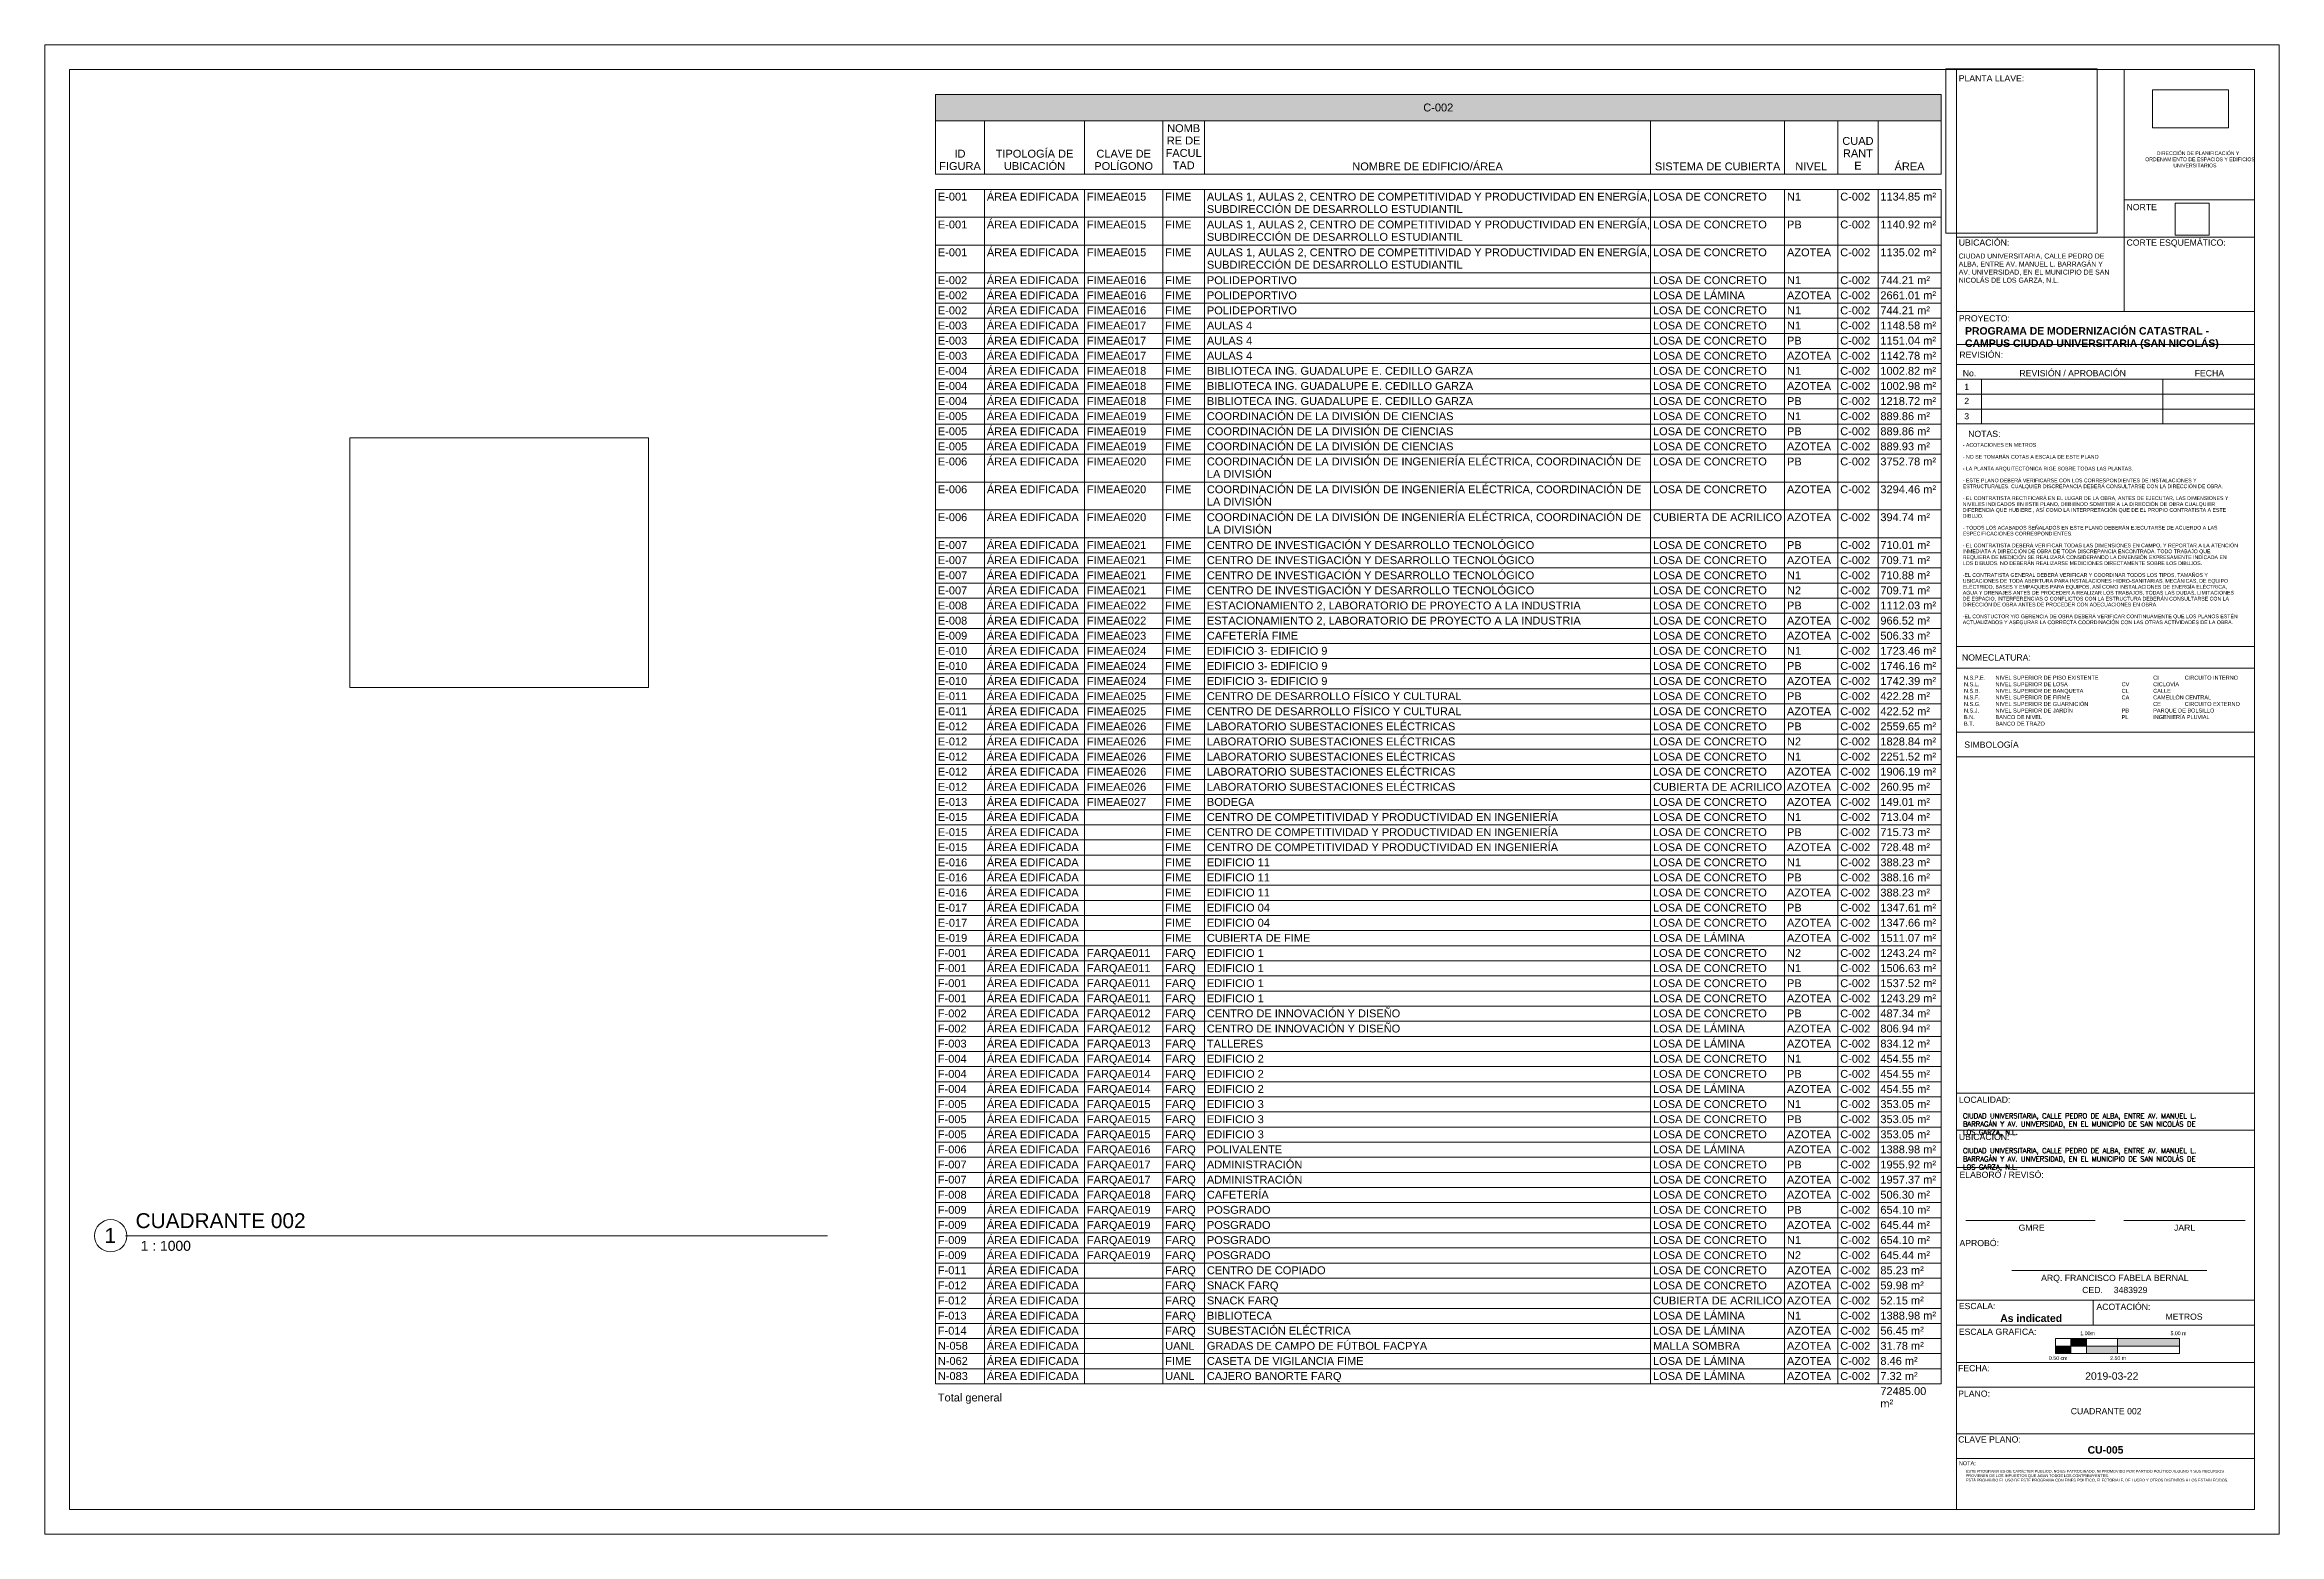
# Paper-space layout 'Layout1' of a CAD drawing. Header units: metres. Extents: x 0.002 to 0.902, y -0.392 to 0.208.
import ezdxf

# ---------------------------------------------------------------- set-up
doc = ezdxf.new("R2010")
doc.units = ezdxf.units.M
for name, color, linetype, lineweight in [('A-DETL-THIN', 151, 'Continuous', 9), ('G-ANNO-LEGN', 5, 'Continuous', 9), ('G-ANNO-SCHD', 231, 'Continuous', 9), ('G-ANNO-TTLB', 6, 'Continuous', 9)]:
    doc.layers.add(name, color=color, linetype=linetype, lineweight=lineweight)
doc.layers.add('G-ANNO-NPLT', color=191, linetype='Continuous', plot=False)
doc.styles.add('Arial Narrow', font='ARIALN.TTF', dxfattribs={"height": 0.0015})
doc.styles.add('Arial_19', font='arial.ttf', dxfattribs={"height": 0.0025})
doc.styles.add('Arial_20', font='arial.ttf', dxfattribs={"height": 0.0015})
doc.styles.add('Arial_21', font='arial.ttf', dxfattribs={"height": 0.0016})
doc.styles.add('Arial_22', font='arial.ttf', dxfattribs={"height": 0.0011})
doc.styles.add('Arial_23', font='arial.ttf', dxfattribs={"height": 0.002})
doc.styles.add('Arial_24', font='arial.ttf', dxfattribs={"height": 0.003})
doc.styles.add('Arial_25', font='arial.ttf', dxfattribs={"height": 0.003175})
doc.styles.add('Arial_26', font='arial.ttf', dxfattribs={"height": 0.004})
doc.styles.add('Arial_27', font='arial.ttf', dxfattribs={"height": 0.006})
doc.styles.add('Arial_B', font='arialbd.ttf', dxfattribs={"height": 0.003})
doc.styles.add('RomanS_B', font='', dxfattribs={"height": 0.002})
doc.styles.get('RomanS_B').set_extended_font_data('RomanS', bold=True)
picture_1 = doc.add_image_def('image1.jpg', size_in_pixel=(464, 493))
picture_2 = doc.add_image_def('image2.png', size_in_pixel=(945, 472))

psp = doc.layouts.get("Layout1")

# ---------------------------------------------------------------- texts
at = {"layer": 'G-ANNO-SCHD', "char_height": 0.003175, "line_spacing_factor": 0.941778, "style": 'Arial_25'}
for s, insert, width, attachment_point in [('C-002', (0.56377, 0.18429), 0.0144205, 2), ('NOMB\\PRE DE\\PFACUL\\PTAD', (0.46122, 0.17596), 0.0173357, 2), ('ID\\PFIGURA', (0.37114, 0.16569), 0.0199788, 2), ('TIPOLOGÍA DE\\PUBICACIÓN', (0.40116, 0.16569), 0.0373923, 2), ('CLAVE DE\\PPOLÍGONO', (0.43706, 0.16569), 0.028258, 2), ('CUAD\\PRANT\\PE', (0.73279, 0.17083), 0.0149647, 2), ('NOMBRE DE EDIFICIO/ÁREA', (0.55946, 0.16056), 0.0723357, 2), ('SISTEMA DE CUBIERTA', (0.67628, 0.16056), 0.0602863, 2), ('NIVEL', (0.71398, 0.16056), 0.0153145, 2), ('ÁREA', (0.75358, 0.16056), 0.0144205, 2), ('E-001', (0.36222, 0.14839), 0.0141484, 1), ('ÁREA EDIFICADA', (0.38197, 0.14839), 0.0441166, 1), ('FIMEAE015', (0.42225, 0.14839), 0.0285689, 1), ('FIME', (0.45377, 0.14839), 0.0126325, 1), ('AULAS 1, AULAS 2, CENTRO DE COMPETITIVIDAD Y PRODUCTIVIDAD EN ENERGÍA,\\PSUBDIRECCIÓN DE DESARROLLO ESTUDIANTIL', (0.47058, 0.14839), 0.2128871, 1), ('LOSA DE CONCRETO', (0.65026, 0.14839), 0.0546891, 1), ('N1', (0.70421, 0.14839), 0.0067633, 1), ('C-002', (0.72566, 0.14839), 0.0144205, 1), ('1134.85 m²', (0.74183, 0.14839), 0.0268198, 1), ('E-001', (0.36222, 0.13717), 0.0141484, 1), ('ÁREA EDIFICADA', (0.38197, 0.13717), 0.0441166, 1), ('FIMEAE015', (0.42225, 0.13717), 0.0285689, 1), ('FIME', (0.45377, 0.13717), 0.0126325, 1), ('AULAS 1, AULAS 2, CENTRO DE COMPETITIVIDAD Y PRODUCTIVIDAD EN ENERGÍA,\\PSUBDIRECCIÓN DE DESARROLLO ESTUDIANTIL', (0.47058, 0.13717), 0.2128871, 1), ('LOSA DE CONCRETO', (0.65026, 0.13717), 0.0546891, 1), ('PB', (0.70421, 0.13717), 0.0070742, 1), ('C-002', (0.72566, 0.13717), 0.0144205, 1), ('1140.92 m²', (0.74183, 0.13717), 0.0268198, 1), ('ÁREA EDIFICADA', (0.38197, 0.12595), 0.0441166, 1), ('AULAS 1, AULAS 2, CENTRO DE COMPETITIVIDAD Y PRODUCTIVIDAD EN ENERGÍA,\\PSUBDIRECCIÓN DE DESARROLLO ESTUDIANTIL', (0.47058, 0.12595), 0.2128871, 1), ('E-001', (0.36222, 0.12595), 0.0141484, 1), ('FIMEAE015', (0.42225, 0.12595), 0.0285689, 1), ('FIME', (0.45377, 0.12595), 0.0126325, 1), ('LOSA DE CONCRETO', (0.65026, 0.12595), 0.0546891, 1), ('AZOTEA', (0.70421, 0.12595), 0.0211838, 1), ('C-002', (0.72566, 0.12595), 0.0144205, 1), ('1135.02 m²', (0.74183, 0.12595), 0.0268198, 1), ('E-002', (0.36222, 0.11473), 0.0141484, 1), ('E-002', (0.36222, 0.10865), 0.0141484, 1), ('ÁREA EDIFICADA', (0.38197, 0.11473), 0.0441166, 1), ('ÁREA EDIFICADA', (0.38197, 0.10865), 0.0441166, 1), ('FIMEAE016', (0.42225, 0.11473), 0.0285689, 1), ('FIMEAE016', (0.42225, 0.10865), 0.0285689, 1), ('FIME', (0.45377, 0.11473), 0.0126325, 1), ('FIME', (0.45377, 0.10865), 0.0126325, 1), ('POLIDEPORTIVO', (0.47058, 0.11473), 0.0432615, 1), ('POLIDEPORTIVO', (0.47058, 0.10865), 0.0432615, 1), ('LOSA DE CONCRETO', (0.65026, 0.11473), 0.0546891, 1), ('LOSA DE LÁMINA', (0.65026, 0.10865), 0.0441555, 1), ('AZOTEA', (0.70421, 0.10865), 0.0211838, 1), ('N1', (0.70421, 0.11473), 0.0067633, 1), ('C-002', (0.72566, 0.11473), 0.0144205, 1), ('C-002', (0.72566, 0.10865), 0.0144205, 1), ('744.21 m²', (0.74183, 0.11473), 0.0238657, 1), ('2661.01 m²', (0.74183, 0.10865), 0.0268198, 1), ('E-002', (0.36222, 0.10256), 0.0141484, 1), ('ÁREA EDIFICADA', (0.38197, 0.10256), 0.0441166, 1), ('FIMEAE016', (0.42225, 0.10256), 0.0285689, 1), ('FIME', (0.45377, 0.10256), 0.0126325, 1), ('POLIDEPORTIVO', (0.47058, 0.10256), 0.0432615, 1), ('LOSA DE CONCRETO', (0.65026, 0.10256), 0.0546891, 1), ('N1', (0.70421, 0.10256), 0.0067633, 1), ('C-002', (0.72566, 0.10256), 0.0144205, 1), ('744.21 m²', (0.74183, 0.10256), 0.0238657, 1), ('E-003', (0.36222, 0.09648), 0.0141484, 1), ('E-003', (0.36222, 0.09039), 0.0141484, 1), ('ÁREA EDIFICADA', (0.38197, 0.09648), 0.0441166, 1), ('ÁREA EDIFICADA', (0.38197, 0.09039), 0.0441166, 1), ('FIMEAE017', (0.42225, 0.09648), 0.0285689, 1), ('FIMEAE017', (0.42225, 0.09039), 0.0285689, 1), ('FIME', (0.45377, 0.09648), 0.0126325, 1), ('FIME', (0.45377, 0.09039), 0.0126325, 1), ('AULAS 4', (0.47058, 0.09648), 0.0218057, 1), ('AULAS 4', (0.47058, 0.09039), 0.0218057, 1), ('LOSA DE CONCRETO', (0.65026, 0.09648), 0.0546891, 1), ('LOSA DE CONCRETO', (0.65026, 0.09039), 0.0546891, 1), ('N1', (0.70421, 0.09648), 0.0067633, 1), ('PB', (0.70421, 0.09039), 0.0070742, 1), ('C-002', (0.72566, 0.09648), 0.0144205, 1), ('C-002', (0.72566, 0.09039), 0.0144205, 1), ('1148.58 m²', (0.74183, 0.09648), 0.0268198, 1), ('1151.04 m²', (0.74183, 0.09039), 0.0268198, 1), ('E-003', (0.36222, 0.0843), 0.0141484, 1), ('ÁREA EDIFICADA', (0.38197, 0.0843), 0.0441166, 1), ('FIMEAE017', (0.42225, 0.0843), 0.0285689, 1), ('FIME', (0.45377, 0.0843), 0.0126325, 1), ('AULAS 4', (0.47058, 0.0843), 0.0218057, 1), ('LOSA DE CONCRETO', (0.65026, 0.0843), 0.0546891, 1), ('AZOTEA', (0.70421, 0.0843), 0.0211838, 1), ('C-002', (0.72566, 0.0843), 0.0144205, 1), ('1142.78 m²', (0.74183, 0.0843), 0.0268198, 1), ('E-004', (0.36222, 0.07822), 0.0141484, 1), ('E-004', (0.36222, 0.07213), 0.0141484, 1), ('ÁREA EDIFICADA', (0.38197, 0.07822), 0.0441166, 1), ('ÁREA EDIFICADA', (0.38197, 0.07213), 0.0441166, 1), ('FIMEAE018', (0.42225, 0.07822), 0.0285689, 1), ('FIMEAE018', (0.42225, 0.07213), 0.0285689, 1), ('FIME', (0.45377, 0.07822), 0.0126325, 1), ('FIME', (0.45377, 0.07213), 0.0126325, 1), ('BIBLIOTECA ING. GUADALUPE E. CEDILLO GARZA', (0.47058, 0.07822), 0.1280354, 1), ('BIBLIOTECA ING. GUADALUPE E. CEDILLO GARZA', (0.47058, 0.07213), 0.1280354, 1), ('LOSA DE CONCRETO', (0.65026, 0.07822), 0.0546891, 1), ('LOSA DE CONCRETO', (0.65026, 0.07213), 0.0546891, 1), ('AZOTEA', (0.70421, 0.07213), 0.0211838, 1), ('N1', (0.70421, 0.07822), 0.0067633, 1), ('C-002', (0.72566, 0.07822), 0.0144205, 1), ('C-002', (0.72566, 0.07213), 0.0144205, 1), ('1002.82 m²', (0.74183, 0.07822), 0.0268198, 1), ('1002.98 m²', (0.74183, 0.07213), 0.0268198, 1), ('E-004', (0.36222, 0.06605), 0.0141484, 1), ('ÁREA EDIFICADA', (0.38197, 0.06605), 0.0441166, 1), ('FIMEAE018', (0.42225, 0.06605), 0.0285689, 1), ('FIME', (0.45377, 0.06605), 0.0126325, 1), ('BIBLIOTECA ING. GUADALUPE E. CEDILLO GARZA', (0.47058, 0.06605), 0.1280354, 1), ('LOSA DE CONCRETO', (0.65026, 0.06605), 0.0546891, 1), ('PB', (0.70421, 0.06605), 0.0070742, 1), ('C-002', (0.72566, 0.06605), 0.0144205, 1), ('1218.72 m²', (0.74183, 0.06605), 0.0268198, 1), ('E-005', (0.36222, 0.05996), 0.0141484, 1), ('ÁREA EDIFICADA', (0.38197, 0.05996), 0.0441166, 1), ('ÁREA EDIFICADA', (0.38197, 0.05388), 0.0441166, 1), ('FIMEAE019', (0.42225, 0.05996), 0.0285689, 1), ('FIME', (0.45377, 0.05996), 0.0126325, 1), ('COORDINACIÓN DE LA DIVISIÓN DE CIENCIAS', (0.47058, 0.05996), 0.1185125, 1), ('COORDINACIÓN DE LA DIVISIÓN DE CIENCIAS', (0.47058, 0.05388), 0.1185125, 1), ('LOSA DE CONCRETO', (0.65026, 0.05996), 0.0546891, 1), ('N1', (0.70421, 0.05996), 0.0067633, 1), ('C-002', (0.72566, 0.05996), 0.0144205, 1), ('889.86 m²', (0.74183, 0.05996), 0.0238657, 1), ('E-005', (0.36222, 0.05388), 0.0141484, 1), ('E-005', (0.36222, 0.04779), 0.0141484, 1), ('ÁREA EDIFICADA', (0.38197, 0.04779), 0.0441166, 1), ('FIMEAE019', (0.42225, 0.05388), 0.0285689, 1), ('FIMEAE019', (0.42225, 0.04779), 0.0285689, 1), ('FIME', (0.45377, 0.05388), 0.0126325, 1), ('FIME', (0.45377, 0.04779), 0.0126325, 1), ('COORDINACIÓN DE LA DIVISIÓN DE CIENCIAS', (0.47058, 0.04779), 0.1185125, 1), ('LOSA DE CONCRETO', (0.65026, 0.05388), 0.0546891, 1), ('LOSA DE CONCRETO', (0.65026, 0.04779), 0.0546891, 1), ('AZOTEA', (0.70421, 0.04779), 0.0211838, 1), ('PB', (0.70421, 0.05388), 0.0070742, 1), ('C-002', (0.72566, 0.05388), 0.0144205, 1), ('C-002', (0.72566, 0.04779), 0.0144205, 1), ('889.86 m²', (0.74183, 0.05388), 0.0238657, 1), ('889.93 m²', (0.74183, 0.04779), 0.0238657, 1), ('E-006', (0.36222, 0.04171), 0.0141484, 1), ('ÁREA EDIFICADA', (0.38197, 0.04171), 0.0441166, 1), ('FIMEAE020', (0.42225, 0.04171), 0.0285689, 1), ('FIME', (0.45377, 0.04171), 0.0126325, 1), ('COORDINACIÓN DE LA DIVISIÓN DE INGENIERÍA ELÉCTRICA, COORDINACIÓN DE\\PLA DIVISIÓN', (0.47058, 0.04171), 0.2087669, 1), ('LOSA DE CONCRETO', (0.65026, 0.04171), 0.0546891, 1), ('PB', (0.70421, 0.04171), 0.0070742, 1), ('C-002', (0.72566, 0.04171), 0.0144205, 1), ('3752.78 m²', (0.74183, 0.04171), 0.0268198, 1), ('E-006', (0.36222, 0.03049), 0.0141484, 1), ('ÁREA EDIFICADA', (0.38197, 0.03049), 0.0441166, 1), ('FIMEAE020', (0.42225, 0.03049), 0.0285689, 1), ('FIME', (0.45377, 0.03049), 0.0126325, 1), ('COORDINACIÓN DE LA DIVISIÓN DE INGENIERÍA ELÉCTRICA, COORDINACIÓN DE\\PLA DIVISIÓN', (0.47058, 0.03049), 0.2087669, 1), ('LOSA DE CONCRETO', (0.65026, 0.03049), 0.0546891, 1), ('AZOTEA', (0.70421, 0.03049), 0.0211838, 1), ('C-002', (0.72566, 0.03049), 0.0144205, 1), ('3294.46 m²', (0.74183, 0.03049), 0.0268198, 1), ('E-006', (0.36222, 0.01927), 0.0141484, 1), ('ÁREA EDIFICADA', (0.38197, 0.01927), 0.0441166, 1), ('FIMEAE020', (0.42225, 0.01927), 0.0285689, 1), ('FIME', (0.45377, 0.01927), 0.0126325, 1), ('COORDINACIÓN DE LA DIVISIÓN DE INGENIERÍA ELÉCTRICA, COORDINACIÓN DE\\PLA DIVISIÓN', (0.47058, 0.01927), 0.2087669, 1), ('CUBIERTA DE ACRILICO', (0.65026, 0.01927), 0.0620354, 1), ('AZOTEA', (0.70421, 0.01927), 0.0211838, 1), ('C-002', (0.72566, 0.01927), 0.0144205, 1), ('394.74 m²', (0.74183, 0.01927), 0.0238657, 1), ('E-007', (0.36222, 0.00805), 0.0141484, 1), ('E-007', (0.36222, 0.00196), 0.0141484, 1), ('ÁREA EDIFICADA', (0.38197, 0.00805), 0.0441166, 1), ('ÁREA EDIFICADA', (0.38197, 0.00196), 0.0441166, 1), ('FIMEAE021', (0.42225, 0.00805), 0.0285689, 1), ('FIMEAE021', (0.42225, 0.00196), 0.0285689, 1), ('FIME', (0.45377, 0.00805), 0.0126325, 1), ('FIME', (0.45377, 0.00196), 0.0126325, 1), ('CENTRO DE INVESTIGACIÓN Y DESARROLLO TECNOLÓGICO', (0.47058, 0.00805), 0.1572651, 1), ('CENTRO DE INVESTIGACIÓN Y DESARROLLO TECNOLÓGICO', (0.47058, 0.00196), 0.1572651, 1), ('LOSA DE CONCRETO', (0.65026, 0.00805), 0.0546891, 1), ('LOSA DE CONCRETO', (0.65026, 0.00196), 0.0546891, 1), ('AZOTEA', (0.70421, 0.00196), 0.0211838, 1), ('PB', (0.70421, 0.00805), 0.0070742, 1), ('C-002', (0.72566, 0.00805), 0.0144205, 1), ('C-002', (0.72566, 0.00196), 0.0144205, 1), ('710.01 m²', (0.74183, 0.00805), 0.0238657, 1), ('709.71 m²', (0.74183, 0.00196), 0.0238657, 1), ('E-007', (0.36222, -0.00412), 0.0141484, 1), ('ÁREA EDIFICADA', (0.38197, -0.00412), 0.0441166, 1), ('FIMEAE021', (0.42225, -0.00412), 0.0285689, 1), ('FIME', (0.45377, -0.00412), 0.0126325, 1), ('CENTRO DE INVESTIGACIÓN Y DESARROLLO TECNOLÓGICO', (0.47058, -0.00412), 0.1572651, 1), ('LOSA DE CONCRETO', (0.65026, -0.00412), 0.0546891, 1), ('N1', (0.70421, -0.00412), 0.0067633, 1), ('C-002', (0.72566, -0.00412), 0.0144205, 1), ('710.88 m²', (0.74183, -0.00412), 0.0238657, 1), ('E-007', (0.36222, -0.01021), 0.0141484, 1), ('E-008', (0.36222, -0.01629), 0.0141484, 1), ('ÁREA EDIFICADA', (0.38197, -0.01021), 0.0441166, 1), ('ÁREA EDIFICADA', (0.38197, -0.01629), 0.0441166, 1), ('FIMEAE021', (0.42225, -0.01021), 0.0285689, 1), ('FIMEAE022', (0.42225, -0.01629), 0.0285689, 1), ('FIME', (0.45377, -0.01021), 0.0126325, 1), ('FIME', (0.45377, -0.01629), 0.0126325, 1), ('CENTRO DE INVESTIGACIÓN Y DESARROLLO TECNOLÓGICO', (0.47058, -0.01021), 0.1572651, 1), ('ESTACIONAMIENTO 2, LABORATORIO DE PROYECTO A LA INDUSTRIA', (0.47058, -0.01629), 0.1796538, 1), ('LOSA DE CONCRETO', (0.65026, -0.01021), 0.0546891, 1), ('LOSA DE CONCRETO', (0.65026, -0.01629), 0.0546891, 1), ('N2', (0.70421, -0.01021), 0.0067633, 1), ('PB', (0.70421, -0.01629), 0.0070742, 1), ('C-002', (0.72566, -0.01021), 0.0144205, 1), ('C-002', (0.72566, -0.01629), 0.0144205, 1), ('709.71 m²', (0.74183, -0.01021), 0.0238657, 1), ('1112.03 m²', (0.74183, -0.01629), 0.0268198, 1), ('E-008', (0.36222, -0.02238), 0.0141484, 1), ('ÁREA EDIFICADA', (0.38197, -0.02238), 0.0441166, 1), ('FIMEAE022', (0.42225, -0.02238), 0.0285689, 1), ('FIME', (0.45377, -0.02238), 0.0126325, 1), ('ESTACIONAMIENTO 2, LABORATORIO DE PROYECTO A LA INDUSTRIA', (0.47058, -0.02238), 0.1796538, 1), ('LOSA DE CONCRETO', (0.65026, -0.02238), 0.0546891, 1), ('AZOTEA', (0.70421, -0.02238), 0.0211838, 1), ('C-002', (0.72566, -0.02238), 0.0144205, 1), ('966.52 m²', (0.74183, -0.02238), 0.0238657, 1), ('E-009', (0.36222, -0.02846), 0.0141484, 1), ('E-010', (0.36222, -0.03455), 0.0141484, 1), ('ÁREA EDIFICADA', (0.38197, -0.02846), 0.0441166, 1), ('ÁREA EDIFICADA', (0.38197, -0.03455), 0.0441166, 1), ('FIMEAE023', (0.42225, -0.02846), 0.0285689, 1), ('FIMEAE024', (0.42225, -0.03455), 0.0285689, 1), ('FIME', (0.45377, -0.02846), 0.0126325, 1), ('FIME', (0.45377, -0.03455), 0.0126325, 1), ('CAFETERÍA FIME', (0.47058, -0.02846), 0.0438057, 1), ('EDIFICIO 3- EDIFICIO 9', (0.47058, -0.03455), 0.0579541, 1), ('LOSA DE CONCRETO', (0.65026, -0.02846), 0.0546891, 1), ('LOSA DE CONCRETO', (0.65026, -0.03455), 0.0546891, 1), ('AZOTEA', (0.70421, -0.02846), 0.0211838, 1), ('N1', (0.70421, -0.03455), 0.0067633, 1), ('C-002', (0.72566, -0.02846), 0.0144205, 1), ('C-002', (0.72566, -0.03455), 0.0144205, 1), ('506.33 m²', (0.74183, -0.02846), 0.0238657, 1), ('1723.46 m²', (0.74183, -0.03455), 0.0268198, 1), ('E-010', (0.36222, -0.04064), 0.0141484, 1), ('ÁREA EDIFICADA', (0.38197, -0.04064), 0.0441166, 1), ('FIMEAE024', (0.42225, -0.04064), 0.0285689, 1), ('FIME', (0.45377, -0.04064), 0.0126325, 1), ('EDIFICIO 3- EDIFICIO 9', (0.47058, -0.04064), 0.0579541, 1), ('LOSA DE CONCRETO', (0.65026, -0.04064), 0.0546891, 1), ('PB', (0.70421, -0.04064), 0.0070742, 1), ('C-002', (0.72566, -0.04064), 0.0144205, 1), ('1746.16 m²', (0.74183, -0.04064), 0.0268198, 1), ('E-010', (0.36222, -0.04672), 0.0141484, 1), ('E-011', (0.36222, -0.05281), 0.0141484, 1), ('ÁREA EDIFICADA', (0.38197, -0.04672), 0.0441166, 1), ('ÁREA EDIFICADA', (0.38197, -0.05281), 0.0441166, 1), ('FIMEAE024', (0.42225, -0.04672), 0.0285689, 1), ('FIMEAE025', (0.42225, -0.05281), 0.0285689, 1), ('FIME', (0.45377, -0.04672), 0.0126325, 1), ('FIME', (0.45377, -0.05281), 0.0126325, 1), ('CENTRO DE DESARROLLO FÍSICO Y CULTURAL', (0.47058, -0.05281), 0.1222439, 1), ('EDIFICIO 3- EDIFICIO 9', (0.47058, -0.04672), 0.0579541, 1), ('LOSA DE CONCRETO', (0.65026, -0.04672), 0.0546891, 1), ('LOSA DE CONCRETO', (0.65026, -0.05281), 0.0546891, 1), ('AZOTEA', (0.70421, -0.04672), 0.0211838, 1), ('PB', (0.70421, -0.05281), 0.0070742, 1), ('C-002', (0.72566, -0.04672), 0.0144205, 1), ('C-002', (0.72566, -0.05281), 0.0144205, 1), ('422.28 m²', (0.74183, -0.05281), 0.0238657, 1), ('1742.39 m²', (0.74183, -0.04672), 0.0268198, 1), ('E-011', (0.36222, -0.05889), 0.0141484, 1), ('ÁREA EDIFICADA', (0.38197, -0.05889), 0.0441166, 1), ('FIMEAE025', (0.42225, -0.05889), 0.0285689, 1), ('FIME', (0.45377, -0.05889), 0.0126325, 1), ('CENTRO DE DESARROLLO FÍSICO Y CULTURAL', (0.47058, -0.05889), 0.1222439, 1), ('LOSA DE CONCRETO', (0.65026, -0.05889), 0.0546891, 1), ('AZOTEA', (0.70421, -0.05889), 0.0211838, 1), ('C-002', (0.72566, -0.05889), 0.0144205, 1), ('422.52 m²', (0.74183, -0.05889), 0.0238657, 1), ('E-012', (0.36222, -0.06498), 0.0141484, 1), ('E-012', (0.36222, -0.07106), 0.0141484, 1), ('ÁREA EDIFICADA', (0.38197, -0.06498), 0.0441166, 1), ('ÁREA EDIFICADA', (0.38197, -0.07106), 0.0441166, 1), ('FIMEAE026', (0.42225, -0.06498), 0.0285689, 1), ('FIMEAE026', (0.42225, -0.07106), 0.0285689, 1), ('FIME', (0.45377, -0.06498), 0.0126325, 1), ('FIME', (0.45377, -0.07106), 0.0126325, 1), ('LABORATORIO SUBESTACIONES ELÉCTRICAS', (0.47058, -0.06498), 0.1194453, 1), ('LABORATORIO SUBESTACIONES ELÉCTRICAS', (0.47058, -0.07106), 0.1194453, 1), ('LOSA DE CONCRETO', (0.65026, -0.06498), 0.0546891, 1), ('LOSA DE CONCRETO', (0.65026, -0.07106), 0.0546891, 1), ('PB', (0.70421, -0.06498), 0.0070742, 1), ('N2', (0.70421, -0.07106), 0.0067633, 1), ('C-002', (0.72566, -0.06498), 0.0144205, 1), ('C-002', (0.72566, -0.07106), 0.0144205, 1), ('2559.65 m²', (0.74183, -0.06498), 0.0268198, 1), ('1828.84 m²', (0.74183, -0.07106), 0.0268198, 1), ('E-012', (0.36222, -0.07715), 0.0141484, 1), ('ÁREA EDIFICADA', (0.38197, -0.07715), 0.0441166, 1), ('FIMEAE026', (0.42225, -0.07715), 0.0285689, 1), ('FIME', (0.45377, -0.07715), 0.0126325, 1), ('LABORATORIO SUBESTACIONES ELÉCTRICAS', (0.47058, -0.07715), 0.1194453, 1), ('LOSA DE CONCRETO', (0.65026, -0.07715), 0.0546891, 1), ('N1', (0.70421, -0.07715), 0.0067633, 1), ('C-002', (0.72566, -0.07715), 0.0144205, 1), ('2251.52 m²', (0.74183, -0.07715), 0.0268198, 1), ('E-012', (0.36222, -0.08323), 0.0141484, 1), ('E-012', (0.36222, -0.08932), 0.0141484, 1), ('ÁREA EDIFICADA', (0.38197, -0.08323), 0.0441166, 1), ('ÁREA EDIFICADA', (0.38197, -0.08932), 0.0441166, 1), ('FIMEAE026', (0.42225, -0.08323), 0.0285689, 1), ('FIMEAE026', (0.42225, -0.08932), 0.0285689, 1), ('FIME', (0.45377, -0.08323), 0.0126325, 1), ('FIME', (0.45377, -0.08932), 0.0126325, 1), ('LABORATORIO SUBESTACIONES ELÉCTRICAS', (0.47058, -0.08323), 0.1194453, 1), ('LABORATORIO SUBESTACIONES ELÉCTRICAS', (0.47058, -0.08932), 0.1194453, 1), ('CUBIERTA DE ACRILICO', (0.65026, -0.08932), 0.0620354, 1), ('LOSA DE CONCRETO', (0.65026, -0.08323), 0.0546891, 1), ('AZOTEA', (0.70421, -0.08323), 0.0211838, 1), ('AZOTEA', (0.70421, -0.08932), 0.0211838, 1), ('C-002', (0.72566, -0.08323), 0.0144205, 1), ('C-002', (0.72566, -0.08932), 0.0144205, 1), ('260.95 m²', (0.74183, -0.08932), 0.0238657, 1), ('1906.19 m²', (0.74183, -0.08323), 0.0268198, 1), ('E-013', (0.36222, -0.09541), 0.0141484, 1), ('ÁREA EDIFICADA', (0.38197, -0.09541), 0.0441166, 1), ('FIMEAE027', (0.42225, -0.09541), 0.0285689, 1), ('FIME', (0.45377, -0.09541), 0.0126325, 1), ('BODEGA', (0.47058, -0.09541), 0.0226608, 1), ('LOSA DE CONCRETO', (0.65026, -0.09541), 0.0546891, 1), ('AZOTEA', (0.70421, -0.09541), 0.0211838, 1), ('C-002', (0.72566, -0.09541), 0.0144205, 1), ('149.01 m²', (0.74183, -0.09541), 0.0238657, 1), ('E-015', (0.36222, -0.10149), 0.0141484, 1), ('E-015', (0.36222, -0.10758), 0.0141484, 1), ('ÁREA EDIFICADA', (0.38197, -0.10149), 0.0441166, 1), ('ÁREA EDIFICADA', (0.38197, -0.10758), 0.0441166, 1), ('FIME', (0.45377, -0.10149), 0.0126325, 1), ('FIME', (0.45377, -0.10758), 0.0126325, 1), ('CENTRO DE COMPETITIVIDAD Y PRODUCTIVIDAD EN INGENIERÍA', (0.47058, -0.10149), 0.1686538, 1), ('CENTRO DE COMPETITIVIDAD Y PRODUCTIVIDAD EN INGENIERÍA', (0.47058, -0.10758), 0.1686538, 1), ('LOSA DE CONCRETO', (0.65026, -0.10149), 0.0546891, 1), ('LOSA DE CONCRETO', (0.65026, -0.10758), 0.0546891, 1), ('N1', (0.70421, -0.10149), 0.0067633, 1), ('PB', (0.70421, -0.10758), 0.0070742, 1), ('C-002', (0.72566, -0.10149), 0.0144205, 1), ('C-002', (0.72566, -0.10758), 0.0144205, 1), ('713.04 m²', (0.74183, -0.10149), 0.0238657, 1), ('715.73 m²', (0.74183, -0.10758), 0.0238657, 1), ('E-015', (0.36222, -0.11366), 0.0141484, 1), ('ÁREA EDIFICADA', (0.38197, -0.11366), 0.0441166, 1), ('FIME', (0.45377, -0.11366), 0.0126325, 1), ('CENTRO DE COMPETITIVIDAD Y PRODUCTIVIDAD EN INGENIERÍA', (0.47058, -0.11366), 0.1686538, 1), ('LOSA DE CONCRETO', (0.65026, -0.11366), 0.0546891, 1), ('AZOTEA', (0.70421, -0.11366), 0.0211838, 1), ('C-002', (0.72566, -0.11366), 0.0144205, 1), ('728.48 m²', (0.74183, -0.11366), 0.0238657, 1), ('E-016', (0.36222, -0.11975), 0.0141484, 1), ('E-016', (0.36222, -0.12583), 0.0141484, 1), ('ÁREA EDIFICADA', (0.38197, -0.11975), 0.0441166, 1), ('ÁREA EDIFICADA', (0.38197, -0.12583), 0.0441166, 1), ('FIME', (0.45377, -0.11975), 0.0126325, 1), ('FIME', (0.45377, -0.12583), 0.0126325, 1), ('EDIFICIO 11', (0.47058, -0.11975), 0.030318, 1), ('EDIFICIO 11', (0.47058, -0.12583), 0.030318, 1), ('LOSA DE CONCRETO', (0.65026, -0.11975), 0.0546891, 1), ('LOSA DE CONCRETO', (0.65026, -0.12583), 0.0546891, 1), ('N1', (0.70421, -0.11975), 0.0067633, 1), ('PB', (0.70421, -0.12583), 0.0070742, 1), ('C-002', (0.72566, -0.11975), 0.0144205, 1), ('C-002', (0.72566, -0.12583), 0.0144205, 1), ('388.23 m²', (0.74183, -0.11975), 0.0238657, 1), ('388.16 m²', (0.74183, -0.12583), 0.0238657, 1), ('E-016', (0.36222, -0.13192), 0.0141484, 1), ('ÁREA EDIFICADA', (0.38197, -0.13192), 0.0441166, 1), ('FIME', (0.45377, -0.13192), 0.0126325, 1), ('EDIFICIO 11', (0.47058, -0.13192), 0.030318, 1), ('LOSA DE CONCRETO', (0.65026, -0.13192), 0.0546891, 1), ('AZOTEA', (0.70421, -0.13192), 0.0211838, 1), ('C-002', (0.72566, -0.13192), 0.0144205, 1), ('388.23 m²', (0.74183, -0.13192), 0.0238657, 1), ('E-017', (0.36222, -0.138), 0.0141484, 1), ('ÁREA EDIFICADA', (0.38197, -0.138), 0.0441166, 1), ('ÁREA EDIFICADA', (0.38197, -0.14409), 0.0441166, 1), ('FIME', (0.45377, -0.138), 0.0126325, 1), ('EDIFICIO 04', (0.47058, -0.138), 0.030318, 1), ('LOSA DE CONCRETO', (0.65026, -0.138), 0.0546891, 1), ('PB', (0.70421, -0.138), 0.0070742, 1), ('C-002', (0.72566, -0.138), 0.0144205, 1), ('1347.61 m²', (0.74183, -0.138), 0.0268198, 1), ('E-017', (0.36222, -0.14409), 0.0141484, 1), ('E-019', (0.36222, -0.15018), 0.0141484, 1), ('ÁREA EDIFICADA', (0.38197, -0.15018), 0.0441166, 1), ('FIME', (0.45377, -0.14409), 0.0126325, 1), ('FIME', (0.45377, -0.15018), 0.0126325, 1), ('CUBIERTA DE FIME', (0.47058, -0.15018), 0.049675, 1), ('EDIFICIO 04', (0.47058, -0.14409), 0.030318, 1), ('LOSA DE CONCRETO', (0.65026, -0.14409), 0.0546891, 1), ('LOSA DE LÁMINA', (0.65026, -0.15018), 0.0441555, 1), ('AZOTEA', (0.70421, -0.14409), 0.0211838, 1), ('AZOTEA', (0.70421, -0.15018), 0.0211838, 1), ('C-002', (0.72566, -0.14409), 0.0144205, 1), ('C-002', (0.72566, -0.15018), 0.0144205, 1), ('1347.66 m²', (0.74183, -0.14409), 0.0268198, 1), ('1511.07 m²', (0.74183, -0.15018), 0.0268198, 1), ('F-001', (0.36222, -0.15626), 0.0138375, 1), ('ÁREA EDIFICADA', (0.38197, -0.15626), 0.0441166, 1), ('ÁREA EDIFICADA', (0.38197, -0.16235), 0.0441166, 1), ('FARQAE011', (0.42225, -0.15626), 0.030629, 1), ('FARQ', (0.45377, -0.15626), 0.0146926, 1), ('EDIFICIO 1', (0.47058, -0.15626), 0.027364, 1), ('LOSA DE CONCRETO', (0.65026, -0.15626), 0.0546891, 1), ('N2', (0.70421, -0.15626), 0.0067633, 1), ('C-002', (0.72566, -0.15626), 0.0144205, 1), ('1243.24 m²', (0.74183, -0.15626), 0.0268198, 1), ('F-001', (0.36222, -0.16235), 0.0138375, 1), ('F-001', (0.36222, -0.16843), 0.0138375, 1), ('ÁREA EDIFICADA', (0.38197, -0.16843), 0.0441166, 1), ('FARQAE011', (0.42225, -0.16235), 0.030629, 1), ('FARQAE011', (0.42225, -0.16843), 0.030629, 1), ('FARQ', (0.45377, -0.16235), 0.0146926, 1), ('FARQ', (0.45377, -0.16843), 0.0146926, 1), ('EDIFICIO 1', (0.47058, -0.16235), 0.027364, 1), ('EDIFICIO 1', (0.47058, -0.16843), 0.027364, 1), ('LOSA DE CONCRETO', (0.65026, -0.16235), 0.0546891, 1), ('LOSA DE CONCRETO', (0.65026, -0.16843), 0.0546891, 1), ('N1', (0.70421, -0.16235), 0.0067633, 1), ('PB', (0.70421, -0.16843), 0.0070742, 1), ('C-002', (0.72566, -0.16235), 0.0144205, 1), ('C-002', (0.72566, -0.16843), 0.0144205, 1), ('1506.63 m²', (0.74183, -0.16235), 0.0268198, 1), ('1537.52 m²', (0.74183, -0.16843), 0.0268198, 1), ('F-001', (0.36222, -0.17452), 0.0138375, 1), ('ÁREA EDIFICADA', (0.38197, -0.17452), 0.0441166, 1), ('ÁREA EDIFICADA', (0.38197, -0.1806), 0.0441166, 1), ('FARQAE011', (0.42225, -0.17452), 0.030629, 1), ('FARQ', (0.45377, -0.17452), 0.0146926, 1), ('CENTRO DE INNOVACIÓN Y DISEÑO', (0.47058, -0.1806), 0.0928199, 1), ('EDIFICIO 1', (0.47058, -0.17452), 0.027364, 1), ('LOSA DE CONCRETO', (0.65026, -0.17452), 0.0546891, 1), ('AZOTEA', (0.70421, -0.17452), 0.0211838, 1), ('C-002', (0.72566, -0.17452), 0.0144205, 1), ('1243.29 m²', (0.74183, -0.17452), 0.0268198, 1), ('F-002', (0.36222, -0.1806), 0.0138375, 1), ('F-002', (0.36222, -0.18669), 0.0138375, 1), ('ÁREA EDIFICADA', (0.38197, -0.18669), 0.0441166, 1), ('FARQAE012', (0.42225, -0.1806), 0.030629, 1), ('FARQAE012', (0.42225, -0.18669), 0.030629, 1), ('FARQ', (0.45377, -0.1806), 0.0146926, 1), ('FARQ', (0.45377, -0.18669), 0.0146926, 1), ('CENTRO DE INNOVACIÓN Y DISEÑO', (0.47058, -0.18669), 0.0928199, 1), ('LOSA DE CONCRETO', (0.65026, -0.1806), 0.0546891, 1), ('LOSA DE LÁMINA', (0.65026, -0.18669), 0.0441555, 1), ('AZOTEA', (0.70421, -0.18669), 0.0211838, 1), ('PB', (0.70421, -0.1806), 0.0070742, 1), ('C-002', (0.72566, -0.1806), 0.0144205, 1), ('C-002', (0.72566, -0.18669), 0.0144205, 1), ('487.34 m²', (0.74183, -0.1806), 0.0238657, 1), ('806.94 m²', (0.74183, -0.18669), 0.0238657, 1), ('F-003', (0.36222, -0.19277), 0.0138375, 1), ('ÁREA EDIFICADA', (0.38197, -0.19277), 0.0441166, 1), ('FARQAE013', (0.42225, -0.19277), 0.030629, 1), ('FARQ', (0.45377, -0.19277), 0.0146926, 1), ('TALLERES', (0.47058, -0.19277), 0.0270919, 1), ('LOSA DE LÁMINA', (0.65026, -0.19277), 0.0441555, 1), ('AZOTEA', (0.70421, -0.19277), 0.0211838, 1), ('C-002', (0.72566, -0.19277), 0.0144205, 1), ('834.12 m²', (0.74183, -0.19277), 0.0238657, 1), ('F-004', (0.36222, -0.19886), 0.0138375, 1), ('F-004', (0.36222, -0.20495), 0.0138375, 1), ('ÁREA EDIFICADA', (0.38197, -0.19886), 0.0441166, 1), ('ÁREA EDIFICADA', (0.38197, -0.20495), 0.0441166, 1), ('FARQAE014', (0.42225, -0.19886), 0.030629, 1), ('FARQAE014', (0.42225, -0.20495), 0.030629, 1), ('FARQ', (0.45377, -0.19886), 0.0146926, 1), ('FARQ', (0.45377, -0.20495), 0.0146926, 1), ('EDIFICIO 2', (0.47058, -0.19886), 0.027364, 1), ('EDIFICIO 2', (0.47058, -0.20495), 0.027364, 1), ('LOSA DE CONCRETO', (0.65026, -0.19886), 0.0546891, 1), ('LOSA DE CONCRETO', (0.65026, -0.20495), 0.0546891, 1), ('N1', (0.70421, -0.19886), 0.0067633, 1), ('PB', (0.70421, -0.20495), 0.0070742, 1), ('C-002', (0.72566, -0.19886), 0.0144205, 1), ('C-002', (0.72566, -0.20495), 0.0144205, 1), ('454.55 m²', (0.74183, -0.19886), 0.0238657, 1), ('454.55 m²', (0.74183, -0.20495), 0.0238657, 1), ('F-004', (0.36222, -0.21103), 0.0138375, 1), ('ÁREA EDIFICADA', (0.38197, -0.21103), 0.0441166, 1), ('FARQAE014', (0.42225, -0.21103), 0.030629, 1), ('FARQ', (0.45377, -0.21103), 0.0146926, 1), ('EDIFICIO 2', (0.47058, -0.21103), 0.027364, 1), ('LOSA DE LÁMINA', (0.65026, -0.21103), 0.0441555, 1), ('AZOTEA', (0.70421, -0.21103), 0.0211838, 1), ('C-002', (0.72566, -0.21103), 0.0144205, 1), ('454.55 m²', (0.74183, -0.21103), 0.0238657, 1), ('F-005', (0.36222, -0.21712), 0.0138375, 1), ('F-005', (0.36222, -0.2232), 0.0138375, 1), ('ÁREA EDIFICADA', (0.38197, -0.21712), 0.0441166, 1), ('ÁREA EDIFICADA', (0.38197, -0.2232), 0.0441166, 1), ('FARQAE015', (0.42225, -0.21712), 0.030629, 1), ('FARQAE015', (0.42225, -0.2232), 0.030629, 1), ('FARQ', (0.45377, -0.21712), 0.0146926, 1), ('FARQ', (0.45377, -0.2232), 0.0146926, 1), ('EDIFICIO 3', (0.47058, -0.21712), 0.027364, 1), ('EDIFICIO 3', (0.47058, -0.2232), 0.027364, 1), ('LOSA DE CONCRETO', (0.65026, -0.21712), 0.0546891, 1), ('LOSA DE CONCRETO', (0.65026, -0.2232), 0.0546891, 1), ('N1', (0.70421, -0.21712), 0.0067633, 1), ('PB', (0.70421, -0.2232), 0.0070742, 1), ('C-002', (0.72566, -0.21712), 0.0144205, 1), ('C-002', (0.72566, -0.2232), 0.0144205, 1), ('353.05 m²', (0.74183, -0.21712), 0.0238657, 1), ('353.05 m²', (0.74183, -0.2232), 0.0238657, 1), ('F-005', (0.36222, -0.22929), 0.0138375, 1), ('ÁREA EDIFICADA', (0.38197, -0.22929), 0.0441166, 1), ('FARQAE015', (0.42225, -0.22929), 0.030629, 1), ('FARQ', (0.45377, -0.22929), 0.0146926, 1), ('EDIFICIO 3', (0.47058, -0.22929), 0.027364, 1), ('LOSA DE CONCRETO', (0.65026, -0.22929), 0.0546891, 1), ('AZOTEA', (0.70421, -0.22929), 0.0211838, 1), ('C-002', (0.72566, -0.22929), 0.0144205, 1), ('353.05 m²', (0.74183, -0.22929), 0.0238657, 1), ('F-006', (0.36222, -0.23537), 0.0138375, 1), ('F-007', (0.36222, -0.24146), 0.0138375, 1), ('ÁREA EDIFICADA', (0.38197, -0.23537), 0.0441166, 1), ('ÁREA EDIFICADA', (0.38197, -0.24146), 0.0441166, 1), ('FARQAE016', (0.42225, -0.23537), 0.030629, 1), ('FARQAE017', (0.42225, -0.24146), 0.030629, 1), ('FARQ', (0.45377, -0.23537), 0.0146926, 1), ('FARQ', (0.45377, -0.24146), 0.0146926, 1), ('ADMINISTRACIÓN', (0.47058, -0.24146), 0.0458269, 1), ('POLIVALENTE', (0.47058, -0.23537), 0.0362262, 1), ('LOSA DE LÁMINA', (0.65026, -0.23537), 0.0441555, 1), ('LOSA DE CONCRETO', (0.65026, -0.24146), 0.0546891, 1), ('AZOTEA', (0.70421, -0.23537), 0.0211838, 1), ('PB', (0.70421, -0.24146), 0.0070742, 1), ('C-002', (0.72566, -0.23537), 0.0144205, 1), ('C-002', (0.72566, -0.24146), 0.0144205, 1), ('1388.98 m²', (0.74183, -0.23537), 0.0268198, 1), ('1955.92 m²', (0.74183, -0.24146), 0.0268198, 1), ('F-007', (0.36222, -0.24755), 0.0138375, 1), ('ÁREA EDIFICADA', (0.38197, -0.24755), 0.0441166, 1), ('FARQAE017', (0.42225, -0.24755), 0.030629, 1), ('FARQ', (0.45377, -0.24755), 0.0146926, 1), ('ADMINISTRACIÓN', (0.47058, -0.24755), 0.0458269, 1), ('LOSA DE CONCRETO', (0.65026, -0.24755), 0.0546891, 1), ('AZOTEA', (0.70421, -0.24755), 0.0211838, 1), ('C-002', (0.72566, -0.24755), 0.0144205, 1), ('1957.37 m²', (0.74183, -0.24755), 0.0268198, 1), ('F-008', (0.36222, -0.25363), 0.0138375, 1), ('F-009', (0.36222, -0.25972), 0.0138375, 1), ('ÁREA EDIFICADA', (0.38197, -0.25363), 0.0441166, 1), ('ÁREA EDIFICADA', (0.38197, -0.25972), 0.0441166, 1), ('FARQAE018', (0.42225, -0.25363), 0.030629, 1), ('FARQAE019', (0.42225, -0.25972), 0.030629, 1), ('FARQ', (0.45377, -0.25363), 0.0146926, 1), ('FARQ', (0.45377, -0.25972), 0.0146926, 1), ('CAFETERÍA', (0.47058, -0.25363), 0.0296961, 1), ('POSGRADO', (0.47058, -0.25972), 0.0305901, 1), ('LOSA DE CONCRETO', (0.65026, -0.25363), 0.0546891, 1), ('LOSA DE CONCRETO', (0.65026, -0.25972), 0.0546891, 1), ('AZOTEA', (0.70421, -0.25363), 0.0211838, 1), ('PB', (0.70421, -0.25972), 0.0070742, 1), ('C-002', (0.72566, -0.25363), 0.0144205, 1), ('C-002', (0.72566, -0.25972), 0.0144205, 1), ('506.30 m²', (0.74183, -0.25363), 0.0238657, 1), ('654.10 m²', (0.74183, -0.25972), 0.0238657, 1), ('F-009', (0.36222, -0.2658), 0.0138375, 1), ('ÁREA EDIFICADA', (0.38197, -0.2658), 0.0441166, 1), ('FARQAE019', (0.42225, -0.2658), 0.030629, 1), ('FARQ', (0.45377, -0.2658), 0.0146926, 1), ('POSGRADO', (0.47058, -0.2658), 0.0305901, 1), ('LOSA DE CONCRETO', (0.65026, -0.2658), 0.0546891, 1), ('AZOTEA', (0.70421, -0.2658), 0.0211838, 1), ('C-002', (0.72566, -0.2658), 0.0144205, 1), ('645.44 m²', (0.74183, -0.2658), 0.0238657, 1), ('F-009', (0.36222, -0.27189), 0.0138375, 1), ('F-009', (0.36222, -0.27797), 0.0138375, 1), ('ÁREA EDIFICADA', (0.38197, -0.27189), 0.0441166, 1), ('ÁREA EDIFICADA', (0.38197, -0.27797), 0.0441166, 1), ('FARQAE019', (0.42225, -0.27189), 0.030629, 1), ('FARQAE019', (0.42225, -0.27797), 0.030629, 1), ('FARQ', (0.45377, -0.27189), 0.0146926, 1), ('FARQ', (0.45377, -0.27797), 0.0146926, 1), ('POSGRADO', (0.47058, -0.27189), 0.0305901, 1), ('POSGRADO', (0.47058, -0.27797), 0.0305901, 1), ('LOSA DE CONCRETO', (0.65026, -0.27189), 0.0546891, 1), ('LOSA DE CONCRETO', (0.65026, -0.27797), 0.0546891, 1), ('N1', (0.70421, -0.27189), 0.0067633, 1), ('N2', (0.70421, -0.27797), 0.0067633, 1), ('C-002', (0.72566, -0.27189), 0.0144205, 1), ('C-002', (0.72566, -0.27797), 0.0144205, 1), ('654.10 m²', (0.74183, -0.27189), 0.0238657, 1), ('645.44 m²', (0.74183, -0.27797), 0.0238657, 1), ('F-011', (0.36222, -0.28406), 0.0138375, 1), ('ÁREA EDIFICADA', (0.38197, -0.28406), 0.0441166, 1), ('FARQ', (0.45377, -0.28406), 0.0146926, 1), ('CENTRO DE COPIADO', (0.47058, -0.28406), 0.0570212, 1), ('LOSA DE CONCRETO', (0.65026, -0.28406), 0.0546891, 1), ('AZOTEA', (0.70421, -0.28406), 0.0211838, 1), ('C-002', (0.72566, -0.28406), 0.0144205, 1), ('85.23 m²', (0.74183, -0.28406), 0.0209117, 1), ('F-012', (0.36222, -0.29014), 0.0138375, 1), ('F-012', (0.36222, -0.29623), 0.0138375, 1), ('ÁREA EDIFICADA', (0.38197, -0.29014), 0.0441166, 1), ('ÁREA EDIFICADA', (0.38197, -0.29623), 0.0441166, 1), ('FARQ', (0.45377, -0.29014), 0.0146926, 1), ('FARQ', (0.45377, -0.29623), 0.0146926, 1), ('SNACK FARQ', (0.47058, -0.29014), 0.0343993, 1), ('SNACK FARQ', (0.47058, -0.29623), 0.0343993, 1), ('CUBIERTA DE ACRILICO', (0.65026, -0.29623), 0.0620354, 1), ('LOSA DE CONCRETO', (0.65026, -0.29014), 0.0546891, 1), ('AZOTEA', (0.70421, -0.29014), 0.0211838, 1), ('AZOTEA', (0.70421, -0.29623), 0.0211838, 1), ('C-002', (0.72566, -0.29014), 0.0144205, 1), ('C-002', (0.72566, -0.29623), 0.0144205, 1), ('59.98 m²', (0.74183, -0.29014), 0.0209117, 1), ('52.15 m²', (0.74183, -0.29623), 0.0209117, 1), ('F-013', (0.36222, -0.30232), 0.0138375, 1), ('ÁREA EDIFICADA', (0.38197, -0.30232), 0.0441166, 1), ('FARQ', (0.45377, -0.30232), 0.0146926, 1), ('BIBLIOTECA', (0.47058, -0.30232), 0.031212, 1), ('LOSA DE LÁMINA', (0.65026, -0.30232), 0.0441555, 1), ('N1', (0.70421, -0.30232), 0.0067633, 1), ('C-002', (0.72566, -0.30232), 0.0144205, 1), ('1388.98 m²', (0.74183, -0.30232), 0.0268198, 1), ('F-014', (0.36222, -0.3084), 0.0138375, 1), ('N-058', (0.36222, -0.31449), 0.0144205, 1), ('ÁREA EDIFICADA', (0.38197, -0.3084), 0.0441166, 1), ('ÁREA EDIFICADA', (0.38197, -0.31449), 0.0441166, 1), ('UANL', (0.45377, -0.31449), 0.0141096, 1), ('FARQ', (0.45377, -0.3084), 0.0146926, 1), ('SUBESTACIÓN ELÉCTRICA', (0.47058, -0.3084), 0.0691096, 1), ('GRADAS DE CAMPO DE FÚTBOL FACPYA', (0.47058, -0.31449), 0.1058022, 1), ('LOSA DE LÁMINA', (0.65026, -0.3084), 0.0441555, 1), ('MALLA SOMBRA', (0.65026, -0.31449), 0.0417845, 1), ('AZOTEA', (0.70421, -0.3084), 0.0211838, 1), ('AZOTEA', (0.70421, -0.31449), 0.0211838, 1), ('C-002', (0.72566, -0.3084), 0.0144205, 1), ('C-002', (0.72566, -0.31449), 0.0144205, 1), ('31.78 m²', (0.74183, -0.31449), 0.0209117, 1), ('56.45 m²', (0.74183, -0.3084), 0.0209117, 1), ('N-062', (0.36222, -0.32057), 0.0144205, 1), ('ÁREA EDIFICADA', (0.38197, -0.32057), 0.0441166, 1), ('FIME', (0.45377, -0.32057), 0.0126325, 1), ('CASETA DE VIGILANCIA FIME', (0.47058, -0.32057), 0.0753287, 1), ('LOSA DE LÁMINA', (0.65026, -0.32057), 0.0441555, 1), ('AZOTEA', (0.70421, -0.32057), 0.0211838, 1), ('C-002', (0.72566, -0.32057), 0.0144205, 1), ('8.46 m²', (0.74183, -0.32057), 0.0179576, 1), ('N-083', (0.36222, -0.32666), 0.0144205, 1), ('ÁREA EDIFICADA', (0.38197, -0.32666), 0.0441166, 1), ('UANL', (0.45377, -0.32666), 0.0141096, 1), ('CAJERO BANORTE FARQ', (0.47058, -0.32666), 0.0646785, 1), ('LOSA DE LÁMINA', (0.65026, -0.32666), 0.0441555, 1), ('AZOTEA', (0.70421, -0.32666), 0.0211838, 1), ('C-002', (0.72566, -0.32666), 0.0144205, 1), ('7.32 m²', (0.74183, -0.32666), 0.0179576, 1), ('72485.00\\Pm²', (0.74183, -0.33274), 0.0221555, 1), ('Total general', (0.36222, -0.33531), 0.03094, 1)]:
    psp.add_mtext(s, dxfattribs=dict(at, insert=insert, width=width, attachment_point=attachment_point))
at = {"layer": 'G-ANNO-TTLB', "attachment_point": 1}
for s, insert, char_height, width, style in [('CAMPUS CIUDAD UNIVERSITARIA (SAN NICOLÁS)', (0.77592, 0.08927), 0.003, 0.1247426, 'Arial_B'), ('PROGRAMA DE MODERNIZACIÓN CATASTRAL -', (0.77592, 0.09423), 0.003, 0.1198523, 'Arial_B'), ('CIUDAD UNIVERSITARIA, CALLE PEDRO DE ALBA, ENTRE AV. MANUEL L.', (0.77508, -0.22246), 0.002, 0.1369282, 'RomanS_B'), ('BARRAGÁN Y AV. UNIVERSIDAD, EN EL MUNICIPIO DE SAN NICOLÁS DE', (0.77508, -0.22577), 0.002, 0.1373291, 'RomanS_B'), ('LOS GARZA, N.L.', (0.77508, -0.22907), 0.002, 0.0319072, 'RomanS_B'), ('CIUDAD UNIVERSITARIA, CALLE PEDRO DE ALBA, ENTRE AV. MANUEL L.', (0.77508, -0.23648), 0.002, 0.1369282, 'RomanS_B'), ('BARRAGÁN Y AV. UNIVERSIDAD, EN EL MUNICIPIO DE SAN NICOLÁS DE', (0.77508, -0.23979), 0.002, 0.1373291, 'RomanS_B'), ('LOS GARZA, N.L.', (0.77508, -0.24309), 0.002, 0.0319072, 'RomanS_B'), ('1', (0.02656, -0.26864), 0.006, 0.005692, 'Arial_27'), ('CUADRANTE 002', (0.03911, -0.26266), 0.006, 0.0835358, 'Arial_27'), ('GMRE', (0.79751, -0.26724), 0.0025, 0.0125865, 'Arial_19'), ('JARL', (0.86008, -0.26724), 0.0025, 0.0103418, 'Arial_19'), (' 1 : 1000', (0.03963, -0.2738), 0.004, 0.0265359, 'Arial_26'), ('As indicated', (0.7901, -0.30346), 0.003, 0.0305443, 'Arial_B'), ('CUADRANTE 002', (0.8185, -0.34115), 0.0025, 0.0344726, 'Arial_19'), ('CU-005', (0.82529, -0.35649), 0.003, 0.0177173, 'Arial_B')]:
    psp.add_mtext(s, dxfattribs=dict(at, insert=insert, char_height=char_height, width=width, style=style))

# ---------------------------------------------------------------- blocks, each defined once
blk = doc.blocks.new('00-CUANL-DPLAN-UANL - 00-CUANL-DPLAN-UANL-403311-CUADRANTE 002')
at = {"layer": 'G-ANNO-TTLB'}
for points in [[(0.8186, -0.31319), (0.82488, -0.31319), (0.82488, -0.31618), (0.8186, -0.31618)], [(0.86235, -0.31319), (0.86235, -0.31616), (0.83735, -0.31616), (0.83735, -0.31319)], [(0.8186, -0.31616), (0.8186, -0.31916), (0.81235, -0.31916), (0.81235, -0.31616)], [(0.82488, -0.31916), (0.82488, -0.31618), (0.83735, -0.31618), (0.83735, -0.31916)]]:
    blk.add_hatch(color=256, dxfattribs=at).paths.add_polyline_path(points, flags=0)
for p, q in [((0.0025, 0.208), (0.0025, -0.392)), ((0.9025, 0.208), (0.0025, 0.208)), ((0.9025, -0.392), (0.9025, 0.208)), ((0.0125, 0.198), (0.0125, -0.382)), ((0.8925, 0.198), (0.0125, 0.198)), ((0.7725, -0.382), (0.7725, 0.198)), ((0.84, 0.1005), (0.84, 0.198)), ((0.8925, -0.382), (0.8925, 0.198)), ((0.8925, 0.1455), (0.84, 0.1455)), ((0.8925, 0.1305), (0.7725, 0.1305)), ((0.8925, 0.1005), (0.7725, 0.1005)), ((0.8925, 0.08725), (0.7725, 0.08725)), ((0.8925, 0.07925), (0.7725, 0.07925)), ((0.8925, 0.07325), (0.7725, 0.07325)), ((0.7825, 0.07325), (0.7825, 0.05525)), ((0.85562, 0.07325), (0.85562, 0.05525)), ((0.8925, 0.06725), (0.7725, 0.06725)), ((0.8925, 0.06125), (0.7725, 0.06125)), ((0.8925, 0.05525), (0.7725, 0.05525)), ((0.8925, -0.03437), (0.7725, -0.03437)), ((0.8925, -0.0431), (0.7725, -0.0431)), ((0.8925, -0.06886), (0.7725, -0.06886)), ((0.8925, -0.07886), (0.7725, -0.07886)), ((0.8925, -0.21425), (0.7725, -0.21425)), ((0.8925, -0.22925), (0.7725, -0.22925)), ((0.8925, -0.24425), (0.7725, -0.24425)), ((0.77631, -0.26554), (0.82832, -0.26554)), ((0.83982, -0.26554), (0.8887, -0.26554)), ((0.79473, -0.28568), (0.87325, -0.28568)), ((0.8925, -0.29775), (0.7725, -0.29775)), ((0.8275, -0.29775), (0.8275, -0.30775)), ((0.8925, -0.30775), (0.7725, -0.30775)), ((0.81235, -0.31319), (0.86235, -0.31319)), ((0.81235, -0.31916), (0.81235, -0.31319)), ((0.8186, -0.31916), (0.8186, -0.31319)), ((0.8186, -0.31319), (0.8186, -0.31618)), ((0.82488, -0.31319), (0.8186, -0.31319)), ((0.82488, -0.31916), (0.82488, -0.31319)), ((0.82488, -0.31618), (0.82488, -0.31319)), ((0.83735, -0.31916), (0.83735, -0.31319)), ((0.86235, -0.31319), (0.83735, -0.31319)), ((0.83735, -0.31319), (0.83735, -0.31616)), ((0.86235, -0.31916), (0.86235, -0.31319)), ((0.86235, -0.31616), (0.86235, -0.31319)), ((0.8925, -0.32275), (0.7725, -0.32275)), ((0.86235, -0.31616), (0.81235, -0.31616)), ((0.8186, -0.31616), (0.81235, -0.31616)), ((0.81235, -0.31616), (0.81235, -0.31916)), ((0.81235, -0.31916), (0.86235, -0.31916)), ((0.81235, -0.31916), (0.8186, -0.31916)), ((0.8186, -0.31916), (0.8186, -0.31616)), ((0.8186, -0.31618), (0.82488, -0.31618)), ((0.83735, -0.31618), (0.82488, -0.31618)), ((0.82488, -0.31618), (0.82488, -0.31916)), ((0.82488, -0.31916), (0.83735, -0.31916)), ((0.83735, -0.31616), (0.86235, -0.31616)), ((0.83735, -0.31916), (0.83735, -0.31618)), ((0.8925, -0.33275), (0.7725, -0.33275)), ((0.8925, -0.3515), (0.7725, -0.3515)), ((0.8925, -0.3615), (0.7725, -0.3615)), ((0.0125, -0.382), (0.8925, -0.382)), ((0.0025, -0.392), (0.9025, -0.392))]:
    blk.add_line(p, q, dxfattribs=at)
at = {"layer": 'G-ANNO-TTLB', "attachment_point": 1}
for s, insert, char_height, width, style in [('PLANTA LLAVE:', (0.77338, 0.19571), 0.0025, 0.0319072, 'Arial_19'), ('ORDENAMIENTO DE ESPACIOS Y EDIFICIOS ', (0.84852, 0.16257), 0.0015, 0.0458565, 'Arial Narrow'), ('DIRECCIÓN DE PLANIFICACIÓN Y ', (0.85315, 0.16502), 0.0015, 0.0346329, 'Arial Narrow'), ('UNIVERSITARIOS', (0.85983, 0.16012), 0.0015, 0.0178776, 'Arial Narrow'), ('NORTE', (0.84097, 0.14384), 0.0025, 0.0148312, 'Arial_19'), ('UBICACIÓN:', (0.77338, 0.12955), 0.0025, 0.024692, 'Arial_19'), ('CORTE ESQUEMÁTICO:', (0.84097, 0.12955), 0.0025, 0.0484219, 'Arial_19'), ('ALBA, ENTRE AV. MANUEL L. BARRAGÁN Y ', (0.77338, 0.12063), 0.002, 0.0727932, 'Arial_23'), ('AV. UNIVERSIDAD, EN EL MUNICIPIO DE SAN ', (0.77338, 0.11739), 0.002, 0.0760801, 'Arial_23'), ('CIUDAD UNIVERSITARIA, CALLE PEDRO DE ', (0.77338, 0.12388), 0.002, 0.0735949, 'Arial_23'), ('NICOLÁS DE LOS GARZA, N.L.', (0.77338, 0.11415), 0.002, 0.049865, 'Arial_23'), ('PROYECTO:', (0.77343, 0.09903), 0.0025, 0.0249325, 'Arial_19'), ('REVISIÓN:', (0.77363, 0.08438), 0.0025, 0.0214051, 'Arial_19'), ('No.', (0.77501, 0.07693), 0.0025, 0.0065738, 'Arial_19'), ('REVISIÓN / APROBACIÓN', (0.79784, 0.07693), 0.0025, 0.0519493, 'Arial_19'), ('FECHA', (0.86841, 0.07693), 0.0025, 0.01427, 'Arial_19'), ('2', (0.77562, 0.06575), 0.0025, 0.0023249, 'Arial_19'), ('1', (0.77562, 0.07142), 0.0025, 0.0023249, 'Arial_19'), ('3', (0.77562, 0.05959), 0.0025, 0.0023249, 'Arial_19'), ('- ACOTACIONES EN METROS', (0.77501, 0.04754), 0.0015, 0.0359958, 'Arial_20'), ('NOTAS:', (0.77719, 0.05249), 0.0025, 0.0157932, 'Arial_19'), ('- NO SE TOMARÁN COTAS A ESCALA DE ESTE PLANO', (0.77501, 0.04277), 0.0015, 0.0665401, 'Arial_20'), ('- LA PLANTA ARQUITECTÓNICA RIGE SOBRE TODAS LAS PLANTAS.', (0.77501, 0.03801), 0.0015, 0.0833755, 'Arial_20'), ('- ESTE PLANO DEBERÁ VERIFICARSE CON LOS CORRESPONDIENTES DE INSTALACIONES Y ', (0.77501, 0.03325), 0.0015, 0.1152827, 'Arial_20'), ('ESTRUCTURALES. CUALQUIER DISCREPANCIA DEBERÁ CONSULTARSE CON LA DIRECCIÓN DE OBRA. ', (0.77501, 0.03087), 0.0015, 0.1281898, 'Arial_20'), ('- EL CONTRATISTA RECTIFICARÁ EN EL LUGAR DE LA OBRA, ANTES DE EJECUTAR, LAS DIMENSIONES Y ', (0.77501, 0.02611), 0.0015, 0.1309156, 'Arial_20'), ('NIVELES INDICADOS EN ESTE PLANO, DEBIENDO SOMETER A LA DIRECCIÓN DE OBRA CUALQUIER ', (0.77501, 0.02372), 0.0015, 0.1245021, 'Arial_20'), ('DIFERENCIA QUE HUBIERE , ASÍ COMO LA INTERPRETACIÓN QUE DE EL PROPIO CONTRATISTA A ESTE ', (0.77501, 0.02134), 0.0015, 0.1297932, 'Arial_20'), ('DIBUJO.', (0.77501, 0.01896), 0.0015, 0.0101013, 'Arial_20'), ('- TODOS LOS ACABADOS SEÑALADOS EN ESTE PLANO DEBERÁN EJECUTARSE DE ACUERDO A LAS ', (0.77501, 0.0142), 0.0015, 0.1253839, 'Arial_20'), ('ESPECIFICACIONES CORRESPONDIENTES. ', (0.77501, 0.01182), 0.0015, 0.0545148, 'Arial_20'), ('- EL CONTRATISTA DEBERÁ VERIFICAR TODAS LAS DIMENSIONES EN CAMPO, Y REPORTAR A LA ATENCIÓN ', (0.77501, 0.00706), 0.0015, 0.1350042, 'Arial_20'), ('REQUIERA DE MEDICIÓN SE REALIZARÁ CONSIDERANDO LA DIMENSIÓN EXPRESAMENTE INDICADA EN ', (0.77501, 0.00229), 0.0015, 0.1301941, 'Arial_20'), ('LOS DIBUJOS. NO DEBERÁN REALIZARSE MEDICIONES DIRECTAMENTE SOBRE LOS DIBUJOS. ', (0.77501, -0.00009), 0.0015, 0.1181687, 'Arial_20'), ('INMEDIATA A DIRECCIÓN DE OBRA DE TODA DISCREPANCIA ENCONTRADA. TODO TRABAJO QUE ', (0.77501, 0.00467), 0.0015, 0.122097, 'Arial_20'), ('-EL CONTRATISTA GENERAL DEBERÁ VERIFICAR Y COORDINAR TODOS LOS TIPOS, TAMAÑOS Y ', (0.77501, -0.00485), 0.0015, 0.1208945, 'Arial_20'), ('UBICACIONES DE TODA ABERTURA PARA INSTALACIONES HIDRO-SANITARIAS, MECÁNICAS, DE EQUIPO ', (0.77501, -0.00723), 0.0015, 0.1306751, 'Arial_20'), ('AGUA Y DRENAJES ANTES DE PROCEDER A REALIZAR LOS TRABAJOS. TODAS LAS DUDAS, LIMITACIONES ', (0.77501, -0.01199), 0.0015, 0.1335611, 'Arial_20'), ('ELÉCTRICO, BASES Y EMPAQUES PARA EQUIPOS, ASÍ COMO INSTALACIONES DE ENERGÍA ELÉCTRICA, ', (0.77501, -0.00961), 0.0015, 0.1301941, 'Arial_20'), ('DE ESPACIO, INTERFERENCIAS O CONFLICTOS CON LA ESTRUCTURA DEBERÁN CONSULTARSE CON LA ', (0.77501, -0.01438), 0.0015, 0.1312362, 'Arial_20'), ('DIRECCIÓN DE OBRA ANTES DE PROCEDER CON ADECUACIONES EN OBRA.', (0.77501, -0.01676), 0.0015, 0.095481, 'Arial_20'), ('ACTUALIZADOS Y ASEGURAR LA CORRECTA COORDINACIÓN CON LAS OTRAS ACTIVIDADES DE LA OBRA.', (0.77501, -0.0239), 0.0015, 0.1325189, 'Arial_20'), ('-EL CONSTUCTOR Y/O GERENCIA DE OBRA DEBERÁ VERIFICAR CONTINUAMENTE QUE LOS PLANOS ESTÉN ', (0.77501, -0.02152), 0.0015, 0.1350042, 'Arial_20'), ('NOMECLATURA:', (0.77469, -0.03757), 0.0025, 0.0335105, 'Arial_19'), ('N.S.P.E.', (0.7755, -0.04616), 0.0016, 0.0107426, 'Arial_21'), ('N.S.L. ', (0.7755, -0.04881), 0.0016, 0.0085781, 'Arial_21'), ('N.S.B.', (0.7755, -0.05146), 0.0016, 0.008097, 'Arial_21'), ('^I', (0.78218, -0.05146), 0.0016, 0.0072954, 'Arial_21'), ('^I', (0.78258, -0.04881), 0.0016, 0.0068143, 'Arial_21'), ('^I', (0.78437, -0.04616), 0.0016, 0.0046498, 'Arial_21'), ('NIVEL SUPERIOR DE PISO EXISTENTE', (0.7882, -0.04616), 0.0016, 0.051308, 'Arial_21'), ('NIVEL SUPERIOR DE LOSA', (0.7882, -0.04881), 0.0016, 0.0359958, 'Arial_21'), ('NIVEL SUPERIOR DE BANQUETA', (0.7882, -0.05146), 0.0016, 0.0438523, 'Arial_21'), ('^I^I', (0.8179, -0.04881), 0.0016, 0.0255738, 'Arial_21'), ('^I^I', (0.82438, -0.05146), 0.0016, 0.0177173, 'Arial_21'), ('^I^I', (0.83053, -0.04616), 0.0016, 0.025654, 'Arial_21'), ('CV', (0.839, -0.04881), 0.0016, 0.0038481, 'Arial_21'), ('CL', (0.839, -0.05146), 0.0016, 0.0035274, 'Arial_21'), ('^I', (0.84191, -0.05146), 0.0016, 0.011865, 'Arial_21'), ('^I', (0.84218, -0.04881), 0.0016, 0.0115443, 'Arial_21'), ('CI', (0.8517, -0.04616), 0.0016, 0.0027257, 'Arial_21'), ('CICLOVÍA', (0.8517, -0.04881), 0.0016, 0.0129072, 'Arial_21'), ('CALLE', (0.8517, -0.05146), 0.0016, 0.0087384, 'Arial_21'), ('CAMELLÓN CENTRAL', (0.8517, -0.0541), 0.0016, 0.0289409, 'Arial_21'), ('^I', (0.85395, -0.04616), 0.0016, 0.0126667, 'Arial_21'), ('^I^I', (0.85891, -0.05146), 0.0016, 0.0220464, 'Arial_21'), ('CIRCUITO INTERNO', (0.8644, -0.04616), 0.0016, 0.0265359, 'Arial_21'), ('N.S.F.', (0.7755, -0.0541), 0.0016, 0.0079367, 'Arial_21'), ('N.S.G.', (0.7755, -0.05675), 0.0016, 0.0084177, 'Arial_21'), ('N.S.J.', (0.7755, -0.05939), 0.0016, 0.0076962, 'Arial_21'), ('B.N.', (0.7755, -0.06204), 0.0016, 0.0054515, 'Arial_21'), ('^I', (0.78, -0.06204), 0.0016, 0.0099409, 'Arial_21'), ('^I', (0.78185, -0.05939), 0.0016, 0.0076962, 'Arial_21'), ('^I', (0.78205, -0.0541), 0.0016, 0.0074557, 'Arial_21'), ('^I', (0.78245, -0.05675), 0.0016, 0.0069747, 'Arial_21'), ('NIVEL SUPERIOR DE FIRME', (0.7882, -0.0541), 0.0016, 0.0371983, 'Arial_21'), ('NIVEL SUPERIOR DE GUARNICIÓN', (0.7882, -0.05675), 0.0016, 0.0462574, 'Arial_21'), ('NIVEL SUPERIOR DE JARDÍN', (0.7882, -0.05939), 0.0016, 0.0387215, 'Arial_21'), ('BANCO DE NIVEL', (0.7882, -0.06204), 0.0016, 0.0232489, 'Arial_21'), ('^I^I^I', (0.80738, -0.06204), 0.0016, 0.0383207, 'Arial_21'), ('^I^I', (0.81889, -0.0541), 0.0016, 0.0243713, 'Arial_21'), ('^I^I', (0.82015, -0.05939), 0.0016, 0.0228481, 'Arial_21'), ('^I^I', (0.82637, -0.05675), 0.0016, 0.0307046, 'Arial_21'), ('CA', (0.839, -0.0541), 0.0016, 0.0038481, 'Arial_21'), ('PB', (0.839, -0.05939), 0.0016, 0.0036878, 'Arial_21'), ('PL', (0.839, -0.06204), 0.0016, 0.0033671, 'Arial_21'), ('^I', (0.84178, -0.06204), 0.0016, 0.0120253, 'Arial_21'), ('^I', (0.84204, -0.05939), 0.0016, 0.0117046, 'Arial_21'), ('^I', (0.84218, -0.0541), 0.0016, 0.0115443, 'Arial_21'), ('CE', (0.8517, -0.05675), 0.0016, 0.0038481, 'Arial_21'), ('PARQUE DE BOLSILLO ', (0.8517, -0.05939), 0.0016, 0.0312658, 'Arial_21'), ('INGENIERÍA PLUVIAL', (0.8517, -0.06204), 0.0016, 0.0280591, 'Arial_21'), ('^I', (0.85488, -0.05675), 0.0016, 0.0115443, 'Arial_21'), ('CIRCUITO EXTERNO', (0.8644, -0.05675), 0.0016, 0.0274979, 'Arial_21'), ('B.T.', (0.7755, -0.06469), 0.0016, 0.0051308, 'Arial_21'), ('^I', (0.77973, -0.06469), 0.0016, 0.0102616, 'Arial_21'), ('BANCO DE TRAZO', (0.7882, -0.06469), 0.0016, 0.024692, 'Arial_21'), ('SIMBOLOGÍA', (0.77562, -0.07268), 0.0025, 0.0264557, 'Arial_19'), ('LOCALIDAD:', (0.77344, -0.2157), 0.0025, 0.0250928, 'Arial_19'), ('UBICACIÓN:', (0.77344, -0.2307), 0.0025, 0.024692, 'Arial_19'), ('ELABORÓ / REVISÓ:', (0.77368, -0.24594), 0.0025, 0.0411266, 'Arial_19'), ('APROBÓ:', (0.77368, -0.27343), 0.0025, 0.0192405, 'Arial_19'), ('ARQ. FRANCISCO FABELA BERNAL', (0.80658, -0.28747), 0.0025, 0.071751, 'Arial_19'), ('CED.', (0.82311, -0.29234), 0.0025, 0.0101013, 'Arial_19'), ('^I', (0.83145, -0.29234), 0.0025, 0.0052911, 'Arial_19'), ('3483929', (0.83581, -0.29234), 0.0025, 0.0162743, 'Arial_19'), ('ESCALA:', (0.77342, -0.2988), 0.0025, 0.0177975, 'Arial_19'), ('ACOTACIÓN:', (0.82885, -0.29912), 0.0025, 0.0263755, 'Arial_19'), ('METROS', (0.85666, -0.30308), 0.0025, 0.018038, 'Arial_19'), ('ESCALA GRAFICA:', (0.77342, -0.30916), 0.0025, 0.0377595, 'Arial_19'), ('1.00m', (0.82235, -0.31029), 0.0015, 0.0072152, 'Arial_20'), ('5.00 m', (0.85869, -0.31029), 0.0015, 0.0079367, 'Arial_20'), ('FECHA:', (0.7731, -0.32384), 0.0025, 0.0154726, 'Arial_19'), ('0.50 cm', (0.80972, -0.32029), 0.0015, 0.0092194, 'Arial_20'), ('2.50 m', (0.83438, -0.32029), 0.0015, 0.0079367, 'Arial_20'), ('2019-03-22', (0.8243, -0.32675), 0.003, 0.0264557, 'Arial_24'), ('PLANO:', (0.77316, -0.33409), 0.0025, 0.0154726, 'Arial_19'), ('CLAVE PLANO:', (0.77316, -0.35253), 0.0025, 0.0304641, 'Arial_19'), ('NOTA:', (0.77342, -0.36256), 0.0016, 0.0084979, 'Arial_21'), ('ESTE PROGRAMA ES DE CARÁCTER PÚBLICO, NO ES PATROCINADO, NI PROMOVIDO POR PARTIDO POLÍTICO ALGUNO Y SUS RECURSOS ', (0.77628, -0.36605), 0.0011, 0.129232, 'Arial_22'), ('PROVIENEN DE LOS IMPUESTOS QUE AGAN TODOS LOS CONTRIBUYENTES.', (0.77628, -0.36783), 0.0011, 0.0714304, 'Arial_22'), ('ESTÁ PROHIBIDO EL USO DE ESTE PROGRAMA CON FINES POLÍTICO, ELECTORIALE, DE LUCRO Y OTROS DISTINTOS A LOS ESTABLECIDOS.', (0.77628, -0.36962), 0.0011, 0.1310759, 'Arial_22')]:
    blk.add_mtext(s, dxfattribs=dict(at, insert=insert, char_height=char_height, width=width, style=style))
at = {"layer": 'G-ANNO-TTLB'}
image = blk.add_image(picture_2, insert=(0.8514, 0.17447), size_in_units=(0.0306, 0.01528), dxfattribs=at)
image.dxf.flags = 7
image = blk.add_image(picture_1, insert=(0.86051, 0.14417), size_in_units=(0.01294, 0.01375), rotation=-90, dxfattribs=at)
image.dxf.flags = 7
blk = doc.blocks.new('Viewport - M_View Title-4169-CUADRANTE 002')
at = {"layer": 'G-ANNO-TTLB'}
for start, end in [(360, 180), (180, 0)]:
    blk.add_arc((-0.006, 0), 0.0065, start, end, dxfattribs=at)

# ---------------------------------------------------------------- hatches: boundary and pattern name
at = {"layer": 'G-ANNO-LEGN'}
psp.add_hatch(color=256, dxfattribs=at).paths.add_polyline_path([(0.36126, 0.18788), (0.36126, 0.1773), (0.76628, 0.1773), (0.76628, 0.18788)], flags=0)

# ---------------------------------------------------------------- linework, layer by layer
at = {"layer": 'A-DETL-THIN'}
for p, q in [((0.36126, 0.18788), (0.36126, 0.1773)), ((0.76628, 0.18788), (0.36126, 0.18788)), ((0.76628, 0.1773), (0.76628, 0.18788)), ((0.36126, 0.1773), (0.36126, 0.15581)), ((0.36126, 0.1773), (0.76628, 0.1773)), ((0.38102, 0.1773), (0.38102, 0.15581)), ((0.4213, 0.1773), (0.4213, 0.15581)), ((0.45282, 0.1773), (0.45282, 0.15581)), ((0.46962, 0.1773), (0.46962, 0.15581)), ((0.6493, 0.1773), (0.6493, 0.15581)), ((0.70326, 0.1773), (0.70326, 0.15581)), ((0.7247, 0.1773), (0.7247, 0.15581)), ((0.74088, 0.1773), (0.74088, 0.15581)), ((0.76628, 0.1773), (0.76628, 0.15581)), ((0.38102, 0.15581), (0.36126, 0.15581)), ((0.4213, 0.15581), (0.38102, 0.15581)), ((0.45282, 0.15581), (0.4213, 0.15581)), ((0.46962, 0.15581), (0.45282, 0.15581)), ((0.6493, 0.15581), (0.46962, 0.15581)), ((0.70326, 0.15581), (0.6493, 0.15581)), ((0.7247, 0.15581), (0.70326, 0.15581)), ((0.74088, 0.15581), (0.7247, 0.15581)), ((0.76628, 0.15581), (0.74088, 0.15581)), ((0.38102, 0.14973), (0.36126, 0.14973)), ((0.36126, 0.14973), (0.36126, 0.13851)), ((0.4213, 0.14973), (0.38102, 0.14973)), ((0.38102, 0.14973), (0.38102, 0.13851)), ((0.45282, 0.14973), (0.4213, 0.14973)), ((0.4213, 0.14973), (0.4213, 0.13851)), ((0.46962, 0.14973), (0.45282, 0.14973)), ((0.45282, 0.14973), (0.45282, 0.13851)), ((0.6493, 0.14973), (0.46962, 0.14973)), ((0.46962, 0.14973), (0.46962, 0.13851)), ((0.70326, 0.14973), (0.6493, 0.14973)), ((0.6493, 0.14973), (0.6493, 0.13851)), ((0.7247, 0.14973), (0.70326, 0.14973)), ((0.70326, 0.14973), (0.70326, 0.13851)), ((0.74088, 0.14973), (0.7247, 0.14973)), ((0.7247, 0.14973), (0.7247, 0.13851)), ((0.76628, 0.14973), (0.74088, 0.14973)), ((0.74088, 0.14973), (0.74088, 0.13851)), ((0.76628, 0.14973), (0.76628, 0.13851)), ((0.38102, 0.13851), (0.36126, 0.13851)), ((0.36126, 0.13851), (0.36126, 0.12729)), ((0.4213, 0.13851), (0.38102, 0.13851)), ((0.38102, 0.13851), (0.38102, 0.12729)), ((0.45282, 0.13851), (0.4213, 0.13851)), ((0.4213, 0.13851), (0.4213, 0.12729)), ((0.46962, 0.13851), (0.45282, 0.13851)), ((0.45282, 0.13851), (0.45282, 0.12729)), ((0.6493, 0.13851), (0.46962, 0.13851)), ((0.46962, 0.13851), (0.46962, 0.12729)), ((0.70326, 0.13851), (0.6493, 0.13851)), ((0.6493, 0.13851), (0.6493, 0.12729)), ((0.7247, 0.13851), (0.70326, 0.13851)), ((0.70326, 0.13851), (0.70326, 0.12729)), ((0.74088, 0.13851), (0.7247, 0.13851)), ((0.7247, 0.13851), (0.7247, 0.12729)), ((0.76628, 0.13851), (0.74088, 0.13851)), ((0.74088, 0.13851), (0.74088, 0.12729)), ((0.76628, 0.13851), (0.76628, 0.12729)), ((0.38102, 0.12729), (0.36126, 0.12729)), ((0.36126, 0.12729), (0.36126, 0.11607)), ((0.4213, 0.12729), (0.38102, 0.12729)), ((0.38102, 0.12729), (0.38102, 0.11607)), ((0.45282, 0.12729), (0.4213, 0.12729)), ((0.4213, 0.12729), (0.4213, 0.11607)), ((0.46962, 0.12729), (0.45282, 0.12729)), ((0.45282, 0.12729), (0.45282, 0.11607)), ((0.6493, 0.12729), (0.46962, 0.12729)), ((0.46962, 0.12729), (0.46962, 0.11607)), ((0.70326, 0.12729), (0.6493, 0.12729)), ((0.6493, 0.12729), (0.6493, 0.11607)), ((0.7247, 0.12729), (0.70326, 0.12729)), ((0.70326, 0.12729), (0.70326, 0.11607)), ((0.74088, 0.12729), (0.7247, 0.12729)), ((0.7247, 0.12729), (0.7247, 0.11607)), ((0.76628, 0.12729), (0.74088, 0.12729)), ((0.74088, 0.12729), (0.74088, 0.11607)), ((0.76628, 0.12729), (0.76628, 0.11607)), ((0.38102, 0.11607), (0.36126, 0.11607)), ((0.36126, 0.11607), (0.36126, 0.10998)), ((0.38102, 0.10998), (0.36126, 0.10998)), ((0.36126, 0.10998), (0.36126, 0.1039)), ((0.4213, 0.11607), (0.38102, 0.11607)), ((0.38102, 0.11607), (0.38102, 0.10998)), ((0.4213, 0.10998), (0.38102, 0.10998)), ((0.38102, 0.10998), (0.38102, 0.1039)), ((0.45282, 0.11607), (0.4213, 0.11607)), ((0.4213, 0.11607), (0.4213, 0.10998)), ((0.45282, 0.10998), (0.4213, 0.10998)), ((0.4213, 0.10998), (0.4213, 0.1039)), ((0.46962, 0.11607), (0.45282, 0.11607)), ((0.45282, 0.11607), (0.45282, 0.10998)), ((0.46962, 0.10998), (0.45282, 0.10998)), ((0.45282, 0.10998), (0.45282, 0.1039)), ((0.6493, 0.11607), (0.46962, 0.11607)), ((0.46962, 0.11607), (0.46962, 0.10998)), ((0.6493, 0.10998), (0.46962, 0.10998)), ((0.46962, 0.10998), (0.46962, 0.1039)), ((0.70326, 0.11607), (0.6493, 0.11607)), ((0.6493, 0.11607), (0.6493, 0.10998)), ((0.70326, 0.10998), (0.6493, 0.10998)), ((0.6493, 0.10998), (0.6493, 0.1039)), ((0.7247, 0.11607), (0.70326, 0.11607)), ((0.70326, 0.11607), (0.70326, 0.10998)), ((0.7247, 0.10998), (0.70326, 0.10998)), ((0.70326, 0.10998), (0.70326, 0.1039)), ((0.74088, 0.11607), (0.7247, 0.11607)), ((0.7247, 0.11607), (0.7247, 0.10998)), ((0.74088, 0.10998), (0.7247, 0.10998)), ((0.7247, 0.10998), (0.7247, 0.1039)), ((0.76628, 0.11607), (0.74088, 0.11607)), ((0.74088, 0.11607), (0.74088, 0.10998)), ((0.76628, 0.10998), (0.74088, 0.10998)), ((0.74088, 0.10998), (0.74088, 0.1039)), ((0.76628, 0.11607), (0.76628, 0.10998)), ((0.76628, 0.10998), (0.76628, 0.1039)), ((0.38102, 0.1039), (0.36126, 0.1039)), ((0.36126, 0.1039), (0.36126, 0.09781)), ((0.4213, 0.1039), (0.38102, 0.1039)), ((0.38102, 0.1039), (0.38102, 0.09781)), ((0.45282, 0.1039), (0.4213, 0.1039)), ((0.4213, 0.1039), (0.4213, 0.09781)), ((0.46962, 0.1039), (0.45282, 0.1039)), ((0.45282, 0.1039), (0.45282, 0.09781)), ((0.6493, 0.1039), (0.46962, 0.1039)), ((0.46962, 0.1039), (0.46962, 0.09781)), ((0.70326, 0.1039), (0.6493, 0.1039)), ((0.6493, 0.1039), (0.6493, 0.09781)), ((0.7247, 0.1039), (0.70326, 0.1039)), ((0.70326, 0.1039), (0.70326, 0.09781)), ((0.74088, 0.1039), (0.7247, 0.1039)), ((0.7247, 0.1039), (0.7247, 0.09781)), ((0.76628, 0.1039), (0.74088, 0.1039)), ((0.74088, 0.1039), (0.74088, 0.09781)), ((0.76628, 0.1039), (0.76628, 0.09781)), ((0.38102, 0.09781), (0.36126, 0.09781)), ((0.36126, 0.09781), (0.36126, 0.09173)), ((0.38102, 0.09173), (0.36126, 0.09173)), ((0.36126, 0.09173), (0.36126, 0.08564)), ((0.4213, 0.09781), (0.38102, 0.09781)), ((0.38102, 0.09781), (0.38102, 0.09173)), ((0.4213, 0.09173), (0.38102, 0.09173)), ((0.38102, 0.09173), (0.38102, 0.08564)), ((0.45282, 0.09781), (0.4213, 0.09781)), ((0.4213, 0.09781), (0.4213, 0.09173)), ((0.45282, 0.09173), (0.4213, 0.09173)), ((0.4213, 0.09173), (0.4213, 0.08564)), ((0.46962, 0.09781), (0.45282, 0.09781)), ((0.45282, 0.09781), (0.45282, 0.09173)), ((0.46962, 0.09173), (0.45282, 0.09173)), ((0.45282, 0.09173), (0.45282, 0.08564)), ((0.6493, 0.09781), (0.46962, 0.09781)), ((0.46962, 0.09781), (0.46962, 0.09173)), ((0.6493, 0.09173), (0.46962, 0.09173)), ((0.46962, 0.09173), (0.46962, 0.08564)), ((0.70326, 0.09781), (0.6493, 0.09781)), ((0.6493, 0.09781), (0.6493, 0.09173)), ((0.70326, 0.09173), (0.6493, 0.09173)), ((0.6493, 0.09173), (0.6493, 0.08564)), ((0.7247, 0.09781), (0.70326, 0.09781)), ((0.70326, 0.09781), (0.70326, 0.09173)), ((0.7247, 0.09173), (0.70326, 0.09173)), ((0.70326, 0.09173), (0.70326, 0.08564)), ((0.74088, 0.09781), (0.7247, 0.09781)), ((0.7247, 0.09781), (0.7247, 0.09173)), ((0.74088, 0.09173), (0.7247, 0.09173)), ((0.7247, 0.09173), (0.7247, 0.08564)), ((0.76628, 0.09781), (0.74088, 0.09781)), ((0.74088, 0.09781), (0.74088, 0.09173)), ((0.76628, 0.09173), (0.74088, 0.09173)), ((0.74088, 0.09173), (0.74088, 0.08564)), ((0.76628, 0.09781), (0.76628, 0.09173)), ((0.76628, 0.09173), (0.76628, 0.08564)), ((0.38102, 0.08564), (0.36126, 0.08564)), ((0.36126, 0.08564), (0.36126, 0.07956)), ((0.4213, 0.08564), (0.38102, 0.08564)), ((0.38102, 0.08564), (0.38102, 0.07956)), ((0.45282, 0.08564), (0.4213, 0.08564)), ((0.4213, 0.08564), (0.4213, 0.07956)), ((0.46962, 0.08564), (0.45282, 0.08564)), ((0.45282, 0.08564), (0.45282, 0.07956)), ((0.6493, 0.08564), (0.46962, 0.08564)), ((0.46962, 0.08564), (0.46962, 0.07956)), ((0.70326, 0.08564), (0.6493, 0.08564)), ((0.6493, 0.08564), (0.6493, 0.07956)), ((0.7247, 0.08564), (0.70326, 0.08564)), ((0.70326, 0.08564), (0.70326, 0.07956)), ((0.74088, 0.08564), (0.7247, 0.08564)), ((0.7247, 0.08564), (0.7247, 0.07956)), ((0.76628, 0.08564), (0.74088, 0.08564)), ((0.74088, 0.08564), (0.74088, 0.07956)), ((0.76628, 0.08564), (0.76628, 0.07956)), ((0.38102, 0.07956), (0.36126, 0.07956)), ((0.36126, 0.07956), (0.36126, 0.07347)), ((0.38102, 0.07347), (0.36126, 0.07347)), ((0.36126, 0.07347), (0.36126, 0.06739)), ((0.4213, 0.07956), (0.38102, 0.07956)), ((0.38102, 0.07956), (0.38102, 0.07347)), ((0.4213, 0.07347), (0.38102, 0.07347)), ((0.38102, 0.07347), (0.38102, 0.06739)), ((0.45282, 0.07956), (0.4213, 0.07956)), ((0.4213, 0.07956), (0.4213, 0.07347)), ((0.45282, 0.07347), (0.4213, 0.07347)), ((0.4213, 0.07347), (0.4213, 0.06739)), ((0.46962, 0.07956), (0.45282, 0.07956)), ((0.45282, 0.07956), (0.45282, 0.07347)), ((0.46962, 0.07347), (0.45282, 0.07347)), ((0.45282, 0.07347), (0.45282, 0.06739)), ((0.6493, 0.07956), (0.46962, 0.07956)), ((0.46962, 0.07956), (0.46962, 0.07347)), ((0.6493, 0.07347), (0.46962, 0.07347)), ((0.46962, 0.07347), (0.46962, 0.06739)), ((0.70326, 0.07956), (0.6493, 0.07956)), ((0.6493, 0.07956), (0.6493, 0.07347)), ((0.70326, 0.07347), (0.6493, 0.07347)), ((0.6493, 0.07347), (0.6493, 0.06739)), ((0.7247, 0.07956), (0.70326, 0.07956)), ((0.70326, 0.07956), (0.70326, 0.07347)), ((0.7247, 0.07347), (0.70326, 0.07347)), ((0.70326, 0.07347), (0.70326, 0.06739)), ((0.74088, 0.07956), (0.7247, 0.07956)), ((0.7247, 0.07956), (0.7247, 0.07347)), ((0.74088, 0.07347), (0.7247, 0.07347)), ((0.7247, 0.07347), (0.7247, 0.06739)), ((0.76628, 0.07956), (0.74088, 0.07956)), ((0.74088, 0.07956), (0.74088, 0.07347)), ((0.76628, 0.07347), (0.74088, 0.07347)), ((0.74088, 0.07347), (0.74088, 0.06739)), ((0.76628, 0.07956), (0.76628, 0.07347)), ((0.76628, 0.07347), (0.76628, 0.06739)), ((0.38102, 0.06739), (0.36126, 0.06739)), ((0.36126, 0.06739), (0.36126, 0.0613)), ((0.4213, 0.06739), (0.38102, 0.06739)), ((0.38102, 0.06739), (0.38102, 0.0613)), ((0.45282, 0.06739), (0.4213, 0.06739)), ((0.4213, 0.06739), (0.4213, 0.0613)), ((0.46962, 0.06739), (0.45282, 0.06739)), ((0.45282, 0.06739), (0.45282, 0.0613)), ((0.6493, 0.06739), (0.46962, 0.06739)), ((0.46962, 0.06739), (0.46962, 0.0613)), ((0.70326, 0.06739), (0.6493, 0.06739)), ((0.6493, 0.06739), (0.6493, 0.0613)), ((0.7247, 0.06739), (0.70326, 0.06739)), ((0.70326, 0.06739), (0.70326, 0.0613)), ((0.74088, 0.06739), (0.7247, 0.06739)), ((0.7247, 0.06739), (0.7247, 0.0613)), ((0.76628, 0.06739), (0.74088, 0.06739)), ((0.74088, 0.06739), (0.74088, 0.0613)), ((0.76628, 0.06739), (0.76628, 0.0613)), ((0.38102, 0.0613), (0.36126, 0.0613)), ((0.36126, 0.0613), (0.36126, 0.05521)), ((0.38102, 0.05521), (0.36126, 0.05521)), ((0.36126, 0.05521), (0.36126, 0.04913)), ((0.4213, 0.0613), (0.38102, 0.0613)), ((0.38102, 0.0613), (0.38102, 0.05521)), ((0.4213, 0.05521), (0.38102, 0.05521)), ((0.38102, 0.05521), (0.38102, 0.04913)), ((0.45282, 0.0613), (0.4213, 0.0613)), ((0.4213, 0.0613), (0.4213, 0.05521)), ((0.45282, 0.05521), (0.4213, 0.05521)), ((0.4213, 0.05521), (0.4213, 0.04913)), ((0.46962, 0.0613), (0.45282, 0.0613)), ((0.45282, 0.0613), (0.45282, 0.05521)), ((0.46962, 0.05521), (0.45282, 0.05521)), ((0.45282, 0.05521), (0.45282, 0.04913)), ((0.6493, 0.0613), (0.46962, 0.0613)), ((0.46962, 0.0613), (0.46962, 0.05521)), ((0.6493, 0.05521), (0.46962, 0.05521)), ((0.46962, 0.05521), (0.46962, 0.04913)), ((0.70326, 0.0613), (0.6493, 0.0613)), ((0.6493, 0.0613), (0.6493, 0.05521)), ((0.70326, 0.05521), (0.6493, 0.05521)), ((0.6493, 0.05521), (0.6493, 0.04913)), ((0.7247, 0.0613), (0.70326, 0.0613)), ((0.70326, 0.0613), (0.70326, 0.05521)), ((0.7247, 0.05521), (0.70326, 0.05521)), ((0.70326, 0.05521), (0.70326, 0.04913)), ((0.74088, 0.0613), (0.7247, 0.0613)), ((0.7247, 0.0613), (0.7247, 0.05521)), ((0.74088, 0.05521), (0.7247, 0.05521)), ((0.7247, 0.05521), (0.7247, 0.04913)), ((0.76628, 0.0613), (0.74088, 0.0613)), ((0.74088, 0.0613), (0.74088, 0.05521)), ((0.76628, 0.05521), (0.74088, 0.05521)), ((0.74088, 0.05521), (0.74088, 0.04913)), ((0.76628, 0.0613), (0.76628, 0.05521)), ((0.76628, 0.05521), (0.76628, 0.04913)), ((0.38102, 0.04913), (0.36126, 0.04913)), ((0.36126, 0.04913), (0.36126, 0.04304)), ((0.4213, 0.04913), (0.38102, 0.04913)), ((0.38102, 0.04913), (0.38102, 0.04304)), ((0.45282, 0.04913), (0.4213, 0.04913)), ((0.4213, 0.04913), (0.4213, 0.04304)), ((0.46962, 0.04913), (0.45282, 0.04913)), ((0.45282, 0.04913), (0.45282, 0.04304)), ((0.6493, 0.04913), (0.46962, 0.04913)), ((0.46962, 0.04913), (0.46962, 0.04304)), ((0.70326, 0.04913), (0.6493, 0.04913)), ((0.6493, 0.04913), (0.6493, 0.04304)), ((0.7247, 0.04913), (0.70326, 0.04913)), ((0.70326, 0.04913), (0.70326, 0.04304)), ((0.74088, 0.04913), (0.7247, 0.04913)), ((0.7247, 0.04913), (0.7247, 0.04304)), ((0.76628, 0.04913), (0.74088, 0.04913)), ((0.74088, 0.04913), (0.74088, 0.04304)), ((0.76628, 0.04913), (0.76628, 0.04304)), ((0.38102, 0.04304), (0.36126, 0.04304)), ((0.36126, 0.04304), (0.36126, 0.03182)), ((0.4213, 0.04304), (0.38102, 0.04304)), ((0.38102, 0.04304), (0.38102, 0.03182)), ((0.45282, 0.04304), (0.4213, 0.04304)), ((0.4213, 0.04304), (0.4213, 0.03182)), ((0.46962, 0.04304), (0.45282, 0.04304)), ((0.45282, 0.04304), (0.45282, 0.03182)), ((0.6493, 0.04304), (0.46962, 0.04304)), ((0.46962, 0.04304), (0.46962, 0.03182)), ((0.70326, 0.04304), (0.6493, 0.04304)), ((0.6493, 0.04304), (0.6493, 0.03182)), ((0.7247, 0.04304), (0.70326, 0.04304)), ((0.70326, 0.04304), (0.70326, 0.03182)), ((0.74088, 0.04304), (0.7247, 0.04304)), ((0.7247, 0.04304), (0.7247, 0.03182)), ((0.76628, 0.04304), (0.74088, 0.04304)), ((0.74088, 0.04304), (0.74088, 0.03182)), ((0.76628, 0.04304), (0.76628, 0.03182)), ((0.38102, 0.03182), (0.36126, 0.03182)), ((0.36126, 0.03182), (0.36126, 0.02061)), ((0.4213, 0.03182), (0.38102, 0.03182)), ((0.38102, 0.03182), (0.38102, 0.02061)), ((0.45282, 0.03182), (0.4213, 0.03182)), ((0.4213, 0.03182), (0.4213, 0.02061)), ((0.46962, 0.03182), (0.45282, 0.03182)), ((0.45282, 0.03182), (0.45282, 0.02061)), ((0.6493, 0.03182), (0.46962, 0.03182)), ((0.46962, 0.03182), (0.46962, 0.02061)), ((0.70326, 0.03182), (0.6493, 0.03182)), ((0.6493, 0.03182), (0.6493, 0.02061)), ((0.7247, 0.03182), (0.70326, 0.03182)), ((0.70326, 0.03182), (0.70326, 0.02061)), ((0.74088, 0.03182), (0.7247, 0.03182)), ((0.7247, 0.03182), (0.7247, 0.02061)), ((0.76628, 0.03182), (0.74088, 0.03182)), ((0.74088, 0.03182), (0.74088, 0.02061)), ((0.76628, 0.03182), (0.76628, 0.02061)), ((0.38102, 0.02061), (0.36126, 0.02061)), ((0.36126, 0.02061), (0.36126, 0.00939)), ((0.4213, 0.02061), (0.38102, 0.02061)), ((0.38102, 0.02061), (0.38102, 0.00939)), ((0.45282, 0.02061), (0.4213, 0.02061)), ((0.4213, 0.02061), (0.4213, 0.00939)), ((0.46962, 0.02061), (0.45282, 0.02061)), ((0.45282, 0.02061), (0.45282, 0.00939)), ((0.6493, 0.02061), (0.46962, 0.02061)), ((0.46962, 0.02061), (0.46962, 0.00939)), ((0.70326, 0.02061), (0.6493, 0.02061)), ((0.6493, 0.02061), (0.6493, 0.00939)), ((0.7247, 0.02061), (0.70326, 0.02061)), ((0.70326, 0.02061), (0.70326, 0.00939)), ((0.74088, 0.02061), (0.7247, 0.02061)), ((0.7247, 0.02061), (0.7247, 0.00939)), ((0.76628, 0.02061), (0.74088, 0.02061)), ((0.74088, 0.02061), (0.74088, 0.00939)), ((0.76628, 0.02061), (0.76628, 0.00939)), ((0.38102, 0.00939), (0.36126, 0.00939)), ((0.36126, 0.00939), (0.36126, 0.0033)), ((0.4213, 0.00939), (0.38102, 0.00939)), ((0.38102, 0.00939), (0.38102, 0.0033)), ((0.45282, 0.00939), (0.4213, 0.00939)), ((0.4213, 0.00939), (0.4213, 0.0033)), ((0.46962, 0.00939), (0.45282, 0.00939)), ((0.45282, 0.00939), (0.45282, 0.0033)), ((0.6493, 0.00939), (0.46962, 0.00939)), ((0.46962, 0.00939), (0.46962, 0.0033)), ((0.70326, 0.00939), (0.6493, 0.00939)), ((0.6493, 0.00939), (0.6493, 0.0033)), ((0.7247, 0.00939), (0.70326, 0.00939)), ((0.70326, 0.00939), (0.70326, 0.0033)), ((0.74088, 0.00939), (0.7247, 0.00939)), ((0.7247, 0.00939), (0.7247, 0.0033)), ((0.76628, 0.00939), (0.74088, 0.00939)), ((0.74088, 0.00939), (0.74088, 0.0033)), ((0.76628, 0.00939), (0.76628, 0.0033)), ((0.38102, 0.0033), (0.36126, 0.0033)), ((0.36126, 0.0033), (0.36126, -0.00278)), ((0.4213, 0.0033), (0.38102, 0.0033)), ((0.38102, 0.0033), (0.38102, -0.00278)), ((0.45282, 0.0033), (0.4213, 0.0033)), ((0.4213, 0.0033), (0.4213, -0.00278)), ((0.46962, 0.0033), (0.45282, 0.0033)), ((0.45282, 0.0033), (0.45282, -0.00278)), ((0.6493, 0.0033), (0.46962, 0.0033)), ((0.46962, 0.0033), (0.46962, -0.00278)), ((0.70326, 0.0033), (0.6493, 0.0033)), ((0.6493, 0.0033), (0.6493, -0.00278)), ((0.7247, 0.0033), (0.70326, 0.0033)), ((0.70326, 0.0033), (0.70326, -0.00278)), ((0.74088, 0.0033), (0.7247, 0.0033)), ((0.7247, 0.0033), (0.7247, -0.00278)), ((0.76628, 0.0033), (0.74088, 0.0033)), ((0.74088, 0.0033), (0.74088, -0.00278)), ((0.76628, 0.0033), (0.76628, -0.00278)), ((0.38102, -0.00278), (0.36126, -0.00278)), ((0.36126, -0.00278), (0.36126, -0.00887)), ((0.38102, -0.00887), (0.36126, -0.00887)), ((0.36126, -0.00887), (0.36126, -0.01495)), ((0.4213, -0.00278), (0.38102, -0.00278)), ((0.38102, -0.00278), (0.38102, -0.00887)), ((0.4213, -0.00887), (0.38102, -0.00887)), ((0.38102, -0.00887), (0.38102, -0.01495)), ((0.45282, -0.00278), (0.4213, -0.00278)), ((0.4213, -0.00278), (0.4213, -0.00887)), ((0.45282, -0.00887), (0.4213, -0.00887)), ((0.4213, -0.00887), (0.4213, -0.01495)), ((0.46962, -0.00278), (0.45282, -0.00278)), ((0.45282, -0.00278), (0.45282, -0.00887)), ((0.46962, -0.00887), (0.45282, -0.00887)), ((0.45282, -0.00887), (0.45282, -0.01495)), ((0.6493, -0.00278), (0.46962, -0.00278)), ((0.46962, -0.00278), (0.46962, -0.00887)), ((0.6493, -0.00887), (0.46962, -0.00887)), ((0.46962, -0.00887), (0.46962, -0.01495)), ((0.70326, -0.00278), (0.6493, -0.00278)), ((0.6493, -0.00278), (0.6493, -0.00887)), ((0.70326, -0.00887), (0.6493, -0.00887)), ((0.6493, -0.00887), (0.6493, -0.01495)), ((0.7247, -0.00278), (0.70326, -0.00278)), ((0.70326, -0.00278), (0.70326, -0.00887)), ((0.7247, -0.00887), (0.70326, -0.00887)), ((0.70326, -0.00887), (0.70326, -0.01495)), ((0.74088, -0.00278), (0.7247, -0.00278)), ((0.7247, -0.00278), (0.7247, -0.00887)), ((0.74088, -0.00887), (0.7247, -0.00887)), ((0.7247, -0.00887), (0.7247, -0.01495)), ((0.76628, -0.00278), (0.74088, -0.00278)), ((0.74088, -0.00278), (0.74088, -0.00887)), ((0.76628, -0.00887), (0.74088, -0.00887)), ((0.74088, -0.00887), (0.74088, -0.01495)), ((0.76628, -0.00278), (0.76628, -0.00887)), ((0.76628, -0.00887), (0.76628, -0.01495)), ((0.38102, -0.01495), (0.36126, -0.01495)), ((0.36126, -0.01495), (0.36126, -0.02104)), ((0.4213, -0.01495), (0.38102, -0.01495)), ((0.38102, -0.01495), (0.38102, -0.02104)), ((0.45282, -0.01495), (0.4213, -0.01495)), ((0.4213, -0.01495), (0.4213, -0.02104)), ((0.46962, -0.01495), (0.45282, -0.01495)), ((0.45282, -0.01495), (0.45282, -0.02104)), ((0.6493, -0.01495), (0.46962, -0.01495)), ((0.46962, -0.01495), (0.46962, -0.02104)), ((0.70326, -0.01495), (0.6493, -0.01495)), ((0.6493, -0.01495), (0.6493, -0.02104)), ((0.7247, -0.01495), (0.70326, -0.01495)), ((0.70326, -0.01495), (0.70326, -0.02104)), ((0.74088, -0.01495), (0.7247, -0.01495)), ((0.7247, -0.01495), (0.7247, -0.02104)), ((0.76628, -0.01495), (0.74088, -0.01495)), ((0.74088, -0.01495), (0.74088, -0.02104)), ((0.76628, -0.01495), (0.76628, -0.02104)), ((0.38102, -0.02104), (0.36126, -0.02104)), ((0.36126, -0.02104), (0.36126, -0.02713)), ((0.4213, -0.02104), (0.38102, -0.02104)), ((0.38102, -0.02104), (0.38102, -0.02713)), ((0.45282, -0.02104), (0.4213, -0.02104)), ((0.4213, -0.02104), (0.4213, -0.02713)), ((0.46962, -0.02104), (0.45282, -0.02104)), ((0.45282, -0.02104), (0.45282, -0.02713)), ((0.6493, -0.02104), (0.46962, -0.02104)), ((0.46962, -0.02104), (0.46962, -0.02713)), ((0.70326, -0.02104), (0.6493, -0.02104)), ((0.6493, -0.02104), (0.6493, -0.02713)), ((0.7247, -0.02104), (0.70326, -0.02104)), ((0.70326, -0.02104), (0.70326, -0.02713)), ((0.74088, -0.02104), (0.7247, -0.02104)), ((0.7247, -0.02104), (0.7247, -0.02713)), ((0.76628, -0.02104), (0.74088, -0.02104)), ((0.74088, -0.02104), (0.74088, -0.02713)), ((0.76628, -0.02104), (0.76628, -0.02713)), ((0.38102, -0.02713), (0.36126, -0.02713)), ((0.36126, -0.02713), (0.36126, -0.03321)), ((0.38102, -0.03321), (0.36126, -0.03321)), ((0.36126, -0.03321), (0.36126, -0.0393)), ((0.4213, -0.02713), (0.38102, -0.02713)), ((0.38102, -0.02713), (0.38102, -0.03321)), ((0.4213, -0.03321), (0.38102, -0.03321)), ((0.38102, -0.03321), (0.38102, -0.0393)), ((0.45282, -0.02713), (0.4213, -0.02713)), ((0.4213, -0.02713), (0.4213, -0.03321)), ((0.45282, -0.03321), (0.4213, -0.03321)), ((0.4213, -0.03321), (0.4213, -0.0393)), ((0.46962, -0.02713), (0.45282, -0.02713)), ((0.45282, -0.02713), (0.45282, -0.03321)), ((0.46962, -0.03321), (0.45282, -0.03321)), ((0.45282, -0.03321), (0.45282, -0.0393)), ((0.6493, -0.02713), (0.46962, -0.02713)), ((0.46962, -0.02713), (0.46962, -0.03321)), ((0.6493, -0.03321), (0.46962, -0.03321)), ((0.46962, -0.03321), (0.46962, -0.0393)), ((0.70326, -0.02713), (0.6493, -0.02713)), ((0.6493, -0.02713), (0.6493, -0.03321)), ((0.70326, -0.03321), (0.6493, -0.03321)), ((0.6493, -0.03321), (0.6493, -0.0393)), ((0.7247, -0.02713), (0.70326, -0.02713)), ((0.70326, -0.02713), (0.70326, -0.03321)), ((0.7247, -0.03321), (0.70326, -0.03321)), ((0.70326, -0.03321), (0.70326, -0.0393)), ((0.74088, -0.02713), (0.7247, -0.02713)), ((0.7247, -0.02713), (0.7247, -0.03321)), ((0.74088, -0.03321), (0.7247, -0.03321)), ((0.7247, -0.03321), (0.7247, -0.0393)), ((0.76628, -0.02713), (0.74088, -0.02713)), ((0.74088, -0.02713), (0.74088, -0.03321)), ((0.76628, -0.03321), (0.74088, -0.03321)), ((0.74088, -0.03321), (0.74088, -0.0393)), ((0.76628, -0.02713), (0.76628, -0.03321)), ((0.76628, -0.03321), (0.76628, -0.0393)), ((0.38102, -0.0393), (0.36126, -0.0393)), ((0.36126, -0.0393), (0.36126, -0.04538)), ((0.4213, -0.0393), (0.38102, -0.0393)), ((0.38102, -0.0393), (0.38102, -0.04538)), ((0.45282, -0.0393), (0.4213, -0.0393)), ((0.4213, -0.0393), (0.4213, -0.04538)), ((0.46962, -0.0393), (0.45282, -0.0393)), ((0.45282, -0.0393), (0.45282, -0.04538)), ((0.6493, -0.0393), (0.46962, -0.0393)), ((0.46962, -0.0393), (0.46962, -0.04538)), ((0.70326, -0.0393), (0.6493, -0.0393)), ((0.6493, -0.0393), (0.6493, -0.04538)), ((0.7247, -0.0393), (0.70326, -0.0393)), ((0.70326, -0.0393), (0.70326, -0.04538)), ((0.74088, -0.0393), (0.7247, -0.0393)), ((0.7247, -0.0393), (0.7247, -0.04538)), ((0.76628, -0.0393), (0.74088, -0.0393)), ((0.74088, -0.0393), (0.74088, -0.04538)), ((0.76628, -0.0393), (0.76628, -0.04538)), ((0.38102, -0.04538), (0.36126, -0.04538)), ((0.36126, -0.04538), (0.36126, -0.05147)), ((0.38102, -0.05147), (0.36126, -0.05147)), ((0.36126, -0.05147), (0.36126, -0.05755)), ((0.4213, -0.04538), (0.38102, -0.04538)), ((0.38102, -0.04538), (0.38102, -0.05147)), ((0.4213, -0.05147), (0.38102, -0.05147)), ((0.38102, -0.05147), (0.38102, -0.05755)), ((0.45282, -0.04538), (0.4213, -0.04538)), ((0.4213, -0.04538), (0.4213, -0.05147)), ((0.45282, -0.05147), (0.4213, -0.05147)), ((0.4213, -0.05147), (0.4213, -0.05755)), ((0.46962, -0.04538), (0.45282, -0.04538)), ((0.45282, -0.04538), (0.45282, -0.05147)), ((0.46962, -0.05147), (0.45282, -0.05147)), ((0.45282, -0.05147), (0.45282, -0.05755)), ((0.6493, -0.04538), (0.46962, -0.04538)), ((0.46962, -0.04538), (0.46962, -0.05147)), ((0.6493, -0.05147), (0.46962, -0.05147)), ((0.46962, -0.05147), (0.46962, -0.05755)), ((0.70326, -0.04538), (0.6493, -0.04538)), ((0.6493, -0.04538), (0.6493, -0.05147)), ((0.70326, -0.05147), (0.6493, -0.05147)), ((0.6493, -0.05147), (0.6493, -0.05755)), ((0.7247, -0.04538), (0.70326, -0.04538)), ((0.70326, -0.04538), (0.70326, -0.05147)), ((0.7247, -0.05147), (0.70326, -0.05147)), ((0.70326, -0.05147), (0.70326, -0.05755)), ((0.74088, -0.04538), (0.7247, -0.04538)), ((0.7247, -0.04538), (0.7247, -0.05147)), ((0.74088, -0.05147), (0.7247, -0.05147)), ((0.7247, -0.05147), (0.7247, -0.05755)), ((0.76628, -0.04538), (0.74088, -0.04538)), ((0.74088, -0.04538), (0.74088, -0.05147)), ((0.76628, -0.05147), (0.74088, -0.05147)), ((0.74088, -0.05147), (0.74088, -0.05755)), ((0.76628, -0.04538), (0.76628, -0.05147)), ((0.76628, -0.05147), (0.76628, -0.05755)), ((0.38102, -0.05755), (0.36126, -0.05755)), ((0.36126, -0.05755), (0.36126, -0.06364)), ((0.4213, -0.05755), (0.38102, -0.05755)), ((0.38102, -0.05755), (0.38102, -0.06364)), ((0.45282, -0.05755), (0.4213, -0.05755)), ((0.4213, -0.05755), (0.4213, -0.06364)), ((0.46962, -0.05755), (0.45282, -0.05755)), ((0.45282, -0.05755), (0.45282, -0.06364)), ((0.6493, -0.05755), (0.46962, -0.05755)), ((0.46962, -0.05755), (0.46962, -0.06364)), ((0.70326, -0.05755), (0.6493, -0.05755)), ((0.6493, -0.05755), (0.6493, -0.06364)), ((0.7247, -0.05755), (0.70326, -0.05755)), ((0.70326, -0.05755), (0.70326, -0.06364)), ((0.74088, -0.05755), (0.7247, -0.05755)), ((0.7247, -0.05755), (0.7247, -0.06364)), ((0.76628, -0.05755), (0.74088, -0.05755)), ((0.74088, -0.05755), (0.74088, -0.06364)), ((0.76628, -0.05755), (0.76628, -0.06364)), ((0.38102, -0.06364), (0.36126, -0.06364)), ((0.36126, -0.06364), (0.36126, -0.06973)), ((0.38102, -0.06973), (0.36126, -0.06973)), ((0.36126, -0.06973), (0.36126, -0.07581)), ((0.4213, -0.06364), (0.38102, -0.06364)), ((0.38102, -0.06364), (0.38102, -0.06973)), ((0.4213, -0.06973), (0.38102, -0.06973)), ((0.38102, -0.06973), (0.38102, -0.07581)), ((0.45282, -0.06364), (0.4213, -0.06364)), ((0.4213, -0.06364), (0.4213, -0.06973)), ((0.45282, -0.06973), (0.4213, -0.06973)), ((0.4213, -0.06973), (0.4213, -0.07581)), ((0.46962, -0.06364), (0.45282, -0.06364)), ((0.45282, -0.06364), (0.45282, -0.06973)), ((0.46962, -0.06973), (0.45282, -0.06973)), ((0.45282, -0.06973), (0.45282, -0.07581)), ((0.6493, -0.06364), (0.46962, -0.06364)), ((0.46962, -0.06364), (0.46962, -0.06973)), ((0.6493, -0.06973), (0.46962, -0.06973)), ((0.46962, -0.06973), (0.46962, -0.07581)), ((0.70326, -0.06364), (0.6493, -0.06364)), ((0.6493, -0.06364), (0.6493, -0.06973)), ((0.70326, -0.06973), (0.6493, -0.06973)), ((0.6493, -0.06973), (0.6493, -0.07581)), ((0.7247, -0.06364), (0.70326, -0.06364)), ((0.70326, -0.06364), (0.70326, -0.06973)), ((0.7247, -0.06973), (0.70326, -0.06973)), ((0.70326, -0.06973), (0.70326, -0.07581)), ((0.74088, -0.06364), (0.7247, -0.06364)), ((0.7247, -0.06364), (0.7247, -0.06973)), ((0.74088, -0.06973), (0.7247, -0.06973)), ((0.7247, -0.06973), (0.7247, -0.07581)), ((0.76628, -0.06364), (0.74088, -0.06364)), ((0.74088, -0.06364), (0.74088, -0.06973)), ((0.76628, -0.06973), (0.74088, -0.06973)), ((0.74088, -0.06973), (0.74088, -0.07581)), ((0.76628, -0.06364), (0.76628, -0.06973)), ((0.76628, -0.06973), (0.76628, -0.07581)), ((0.38102, -0.07581), (0.36126, -0.07581)), ((0.36126, -0.07581), (0.36126, -0.0819)), ((0.4213, -0.07581), (0.38102, -0.07581)), ((0.38102, -0.07581), (0.38102, -0.0819)), ((0.45282, -0.07581), (0.4213, -0.07581)), ((0.4213, -0.07581), (0.4213, -0.0819)), ((0.46962, -0.07581), (0.45282, -0.07581)), ((0.45282, -0.07581), (0.45282, -0.0819)), ((0.6493, -0.07581), (0.46962, -0.07581)), ((0.46962, -0.07581), (0.46962, -0.0819)), ((0.70326, -0.07581), (0.6493, -0.07581)), ((0.6493, -0.07581), (0.6493, -0.0819)), ((0.7247, -0.07581), (0.70326, -0.07581)), ((0.70326, -0.07581), (0.70326, -0.0819)), ((0.74088, -0.07581), (0.7247, -0.07581)), ((0.7247, -0.07581), (0.7247, -0.0819)), ((0.76628, -0.07581), (0.74088, -0.07581)), ((0.74088, -0.07581), (0.74088, -0.0819)), ((0.76628, -0.07581), (0.76628, -0.0819)), ((0.38102, -0.0819), (0.36126, -0.0819)), ((0.36126, -0.0819), (0.36126, -0.08798)), ((0.38102, -0.08798), (0.36126, -0.08798)), ((0.36126, -0.08798), (0.36126, -0.09407)), ((0.4213, -0.0819), (0.38102, -0.0819)), ((0.38102, -0.0819), (0.38102, -0.08798)), ((0.4213, -0.08798), (0.38102, -0.08798)), ((0.38102, -0.08798), (0.38102, -0.09407)), ((0.45282, -0.0819), (0.4213, -0.0819)), ((0.4213, -0.0819), (0.4213, -0.08798)), ((0.45282, -0.08798), (0.4213, -0.08798)), ((0.4213, -0.08798), (0.4213, -0.09407)), ((0.46962, -0.0819), (0.45282, -0.0819)), ((0.45282, -0.0819), (0.45282, -0.08798)), ((0.46962, -0.08798), (0.45282, -0.08798)), ((0.45282, -0.08798), (0.45282, -0.09407)), ((0.6493, -0.0819), (0.46962, -0.0819)), ((0.46962, -0.0819), (0.46962, -0.08798)), ((0.6493, -0.08798), (0.46962, -0.08798)), ((0.46962, -0.08798), (0.46962, -0.09407)), ((0.70326, -0.0819), (0.6493, -0.0819)), ((0.6493, -0.0819), (0.6493, -0.08798)), ((0.70326, -0.08798), (0.6493, -0.08798)), ((0.6493, -0.08798), (0.6493, -0.09407)), ((0.7247, -0.0819), (0.70326, -0.0819)), ((0.70326, -0.0819), (0.70326, -0.08798)), ((0.7247, -0.08798), (0.70326, -0.08798)), ((0.70326, -0.08798), (0.70326, -0.09407)), ((0.74088, -0.0819), (0.7247, -0.0819)), ((0.7247, -0.0819), (0.7247, -0.08798)), ((0.74088, -0.08798), (0.7247, -0.08798)), ((0.7247, -0.08798), (0.7247, -0.09407)), ((0.76628, -0.0819), (0.74088, -0.0819)), ((0.74088, -0.0819), (0.74088, -0.08798)), ((0.76628, -0.08798), (0.74088, -0.08798)), ((0.74088, -0.08798), (0.74088, -0.09407)), ((0.76628, -0.0819), (0.76628, -0.08798)), ((0.76628, -0.08798), (0.76628, -0.09407)), ((0.38102, -0.09407), (0.36126, -0.09407)), ((0.36126, -0.09407), (0.36126, -0.10015)), ((0.4213, -0.09407), (0.38102, -0.09407)), ((0.38102, -0.09407), (0.38102, -0.10015)), ((0.45282, -0.09407), (0.4213, -0.09407)), ((0.4213, -0.09407), (0.4213, -0.10015)), ((0.46962, -0.09407), (0.45282, -0.09407)), ((0.45282, -0.09407), (0.45282, -0.10015)), ((0.6493, -0.09407), (0.46962, -0.09407)), ((0.46962, -0.09407), (0.46962, -0.10015)), ((0.70326, -0.09407), (0.6493, -0.09407)), ((0.6493, -0.09407), (0.6493, -0.10015)), ((0.7247, -0.09407), (0.70326, -0.09407)), ((0.70326, -0.09407), (0.70326, -0.10015)), ((0.74088, -0.09407), (0.7247, -0.09407)), ((0.7247, -0.09407), (0.7247, -0.10015)), ((0.76628, -0.09407), (0.74088, -0.09407)), ((0.74088, -0.09407), (0.74088, -0.10015)), ((0.76628, -0.09407), (0.76628, -0.10015)), ((0.38102, -0.10015), (0.36126, -0.10015)), ((0.36126, -0.10015), (0.36126, -0.10624)), ((0.38102, -0.10624), (0.36126, -0.10624)), ((0.36126, -0.10624), (0.36126, -0.11232)), ((0.4213, -0.10015), (0.38102, -0.10015)), ((0.38102, -0.10015), (0.38102, -0.10624)), ((0.4213, -0.10624), (0.38102, -0.10624)), ((0.38102, -0.10624), (0.38102, -0.11232)), ((0.45282, -0.10015), (0.4213, -0.10015)), ((0.4213, -0.10015), (0.4213, -0.10624)), ((0.45282, -0.10624), (0.4213, -0.10624)), ((0.4213, -0.10624), (0.4213, -0.11232)), ((0.46962, -0.10015), (0.45282, -0.10015)), ((0.45282, -0.10015), (0.45282, -0.10624)), ((0.46962, -0.10624), (0.45282, -0.10624)), ((0.45282, -0.10624), (0.45282, -0.11232)), ((0.6493, -0.10015), (0.46962, -0.10015)), ((0.46962, -0.10015), (0.46962, -0.10624)), ((0.6493, -0.10624), (0.46962, -0.10624)), ((0.46962, -0.10624), (0.46962, -0.11232)), ((0.70326, -0.10015), (0.6493, -0.10015)), ((0.6493, -0.10015), (0.6493, -0.10624)), ((0.70326, -0.10624), (0.6493, -0.10624)), ((0.6493, -0.10624), (0.6493, -0.11232)), ((0.7247, -0.10015), (0.70326, -0.10015)), ((0.70326, -0.10015), (0.70326, -0.10624)), ((0.7247, -0.10624), (0.70326, -0.10624)), ((0.70326, -0.10624), (0.70326, -0.11232)), ((0.74088, -0.10015), (0.7247, -0.10015)), ((0.7247, -0.10015), (0.7247, -0.10624)), ((0.74088, -0.10624), (0.7247, -0.10624)), ((0.7247, -0.10624), (0.7247, -0.11232)), ((0.76628, -0.10015), (0.74088, -0.10015)), ((0.74088, -0.10015), (0.74088, -0.10624)), ((0.76628, -0.10624), (0.74088, -0.10624)), ((0.74088, -0.10624), (0.74088, -0.11232)), ((0.76628, -0.10015), (0.76628, -0.10624)), ((0.76628, -0.10624), (0.76628, -0.11232)), ((0.38102, -0.11232), (0.36126, -0.11232)), ((0.36126, -0.11232), (0.36126, -0.11841)), ((0.4213, -0.11232), (0.38102, -0.11232)), ((0.38102, -0.11232), (0.38102, -0.11841)), ((0.45282, -0.11232), (0.4213, -0.11232)), ((0.4213, -0.11232), (0.4213, -0.11841)), ((0.46962, -0.11232), (0.45282, -0.11232)), ((0.45282, -0.11232), (0.45282, -0.11841)), ((0.6493, -0.11232), (0.46962, -0.11232)), ((0.46962, -0.11232), (0.46962, -0.11841)), ((0.70326, -0.11232), (0.6493, -0.11232)), ((0.6493, -0.11232), (0.6493, -0.11841)), ((0.7247, -0.11232), (0.70326, -0.11232)), ((0.70326, -0.11232), (0.70326, -0.11841)), ((0.74088, -0.11232), (0.7247, -0.11232)), ((0.7247, -0.11232), (0.7247, -0.11841)), ((0.76628, -0.11232), (0.74088, -0.11232)), ((0.74088, -0.11232), (0.74088, -0.11841)), ((0.76628, -0.11232), (0.76628, -0.11841)), ((0.38102, -0.11841), (0.36126, -0.11841)), ((0.36126, -0.11841), (0.36126, -0.1245)), ((0.38102, -0.1245), (0.36126, -0.1245)), ((0.36126, -0.1245), (0.36126, -0.13058)), ((0.4213, -0.11841), (0.38102, -0.11841)), ((0.38102, -0.11841), (0.38102, -0.1245)), ((0.4213, -0.1245), (0.38102, -0.1245)), ((0.38102, -0.1245), (0.38102, -0.13058)), ((0.45282, -0.11841), (0.4213, -0.11841)), ((0.4213, -0.11841), (0.4213, -0.1245)), ((0.45282, -0.1245), (0.4213, -0.1245)), ((0.4213, -0.1245), (0.4213, -0.13058)), ((0.46962, -0.11841), (0.45282, -0.11841)), ((0.45282, -0.11841), (0.45282, -0.1245)), ((0.46962, -0.1245), (0.45282, -0.1245)), ((0.45282, -0.1245), (0.45282, -0.13058)), ((0.6493, -0.11841), (0.46962, -0.11841)), ((0.46962, -0.11841), (0.46962, -0.1245)), ((0.6493, -0.1245), (0.46962, -0.1245)), ((0.46962, -0.1245), (0.46962, -0.13058)), ((0.70326, -0.11841), (0.6493, -0.11841)), ((0.6493, -0.11841), (0.6493, -0.1245)), ((0.70326, -0.1245), (0.6493, -0.1245)), ((0.6493, -0.1245), (0.6493, -0.13058)), ((0.7247, -0.11841), (0.70326, -0.11841)), ((0.70326, -0.11841), (0.70326, -0.1245)), ((0.7247, -0.1245), (0.70326, -0.1245)), ((0.70326, -0.1245), (0.70326, -0.13058)), ((0.74088, -0.11841), (0.7247, -0.11841)), ((0.7247, -0.11841), (0.7247, -0.1245)), ((0.74088, -0.1245), (0.7247, -0.1245)), ((0.7247, -0.1245), (0.7247, -0.13058)), ((0.76628, -0.11841), (0.74088, -0.11841)), ((0.74088, -0.11841), (0.74088, -0.1245)), ((0.76628, -0.1245), (0.74088, -0.1245)), ((0.74088, -0.1245), (0.74088, -0.13058)), ((0.76628, -0.11841), (0.76628, -0.1245)), ((0.76628, -0.1245), (0.76628, -0.13058)), ((0.38102, -0.13058), (0.36126, -0.13058)), ((0.36126, -0.13058), (0.36126, -0.13667)), ((0.4213, -0.13058), (0.38102, -0.13058)), ((0.38102, -0.13058), (0.38102, -0.13667)), ((0.45282, -0.13058), (0.4213, -0.13058)), ((0.4213, -0.13058), (0.4213, -0.13667)), ((0.46962, -0.13058), (0.45282, -0.13058)), ((0.45282, -0.13058), (0.45282, -0.13667)), ((0.6493, -0.13058), (0.46962, -0.13058)), ((0.46962, -0.13058), (0.46962, -0.13667)), ((0.70326, -0.13058), (0.6493, -0.13058)), ((0.6493, -0.13058), (0.6493, -0.13667)), ((0.7247, -0.13058), (0.70326, -0.13058)), ((0.70326, -0.13058), (0.70326, -0.13667)), ((0.74088, -0.13058), (0.7247, -0.13058)), ((0.7247, -0.13058), (0.7247, -0.13667)), ((0.76628, -0.13058), (0.74088, -0.13058)), ((0.74088, -0.13058), (0.74088, -0.13667)), ((0.76628, -0.13058), (0.76628, -0.13667)), ((0.38102, -0.13667), (0.36126, -0.13667)), ((0.36126, -0.13667), (0.36126, -0.14275)), ((0.38102, -0.14275), (0.36126, -0.14275)), ((0.36126, -0.14275), (0.36126, -0.14884)), ((0.4213, -0.13667), (0.38102, -0.13667)), ((0.38102, -0.13667), (0.38102, -0.14275)), ((0.4213, -0.14275), (0.38102, -0.14275)), ((0.38102, -0.14275), (0.38102, -0.14884)), ((0.45282, -0.13667), (0.4213, -0.13667)), ((0.4213, -0.13667), (0.4213, -0.14275)), ((0.45282, -0.14275), (0.4213, -0.14275)), ((0.4213, -0.14275), (0.4213, -0.14884)), ((0.46962, -0.13667), (0.45282, -0.13667)), ((0.45282, -0.13667), (0.45282, -0.14275)), ((0.46962, -0.14275), (0.45282, -0.14275)), ((0.45282, -0.14275), (0.45282, -0.14884)), ((0.6493, -0.13667), (0.46962, -0.13667)), ((0.46962, -0.13667), (0.46962, -0.14275)), ((0.6493, -0.14275), (0.46962, -0.14275)), ((0.46962, -0.14275), (0.46962, -0.14884)), ((0.70326, -0.13667), (0.6493, -0.13667)), ((0.6493, -0.13667), (0.6493, -0.14275)), ((0.70326, -0.14275), (0.6493, -0.14275)), ((0.6493, -0.14275), (0.6493, -0.14884)), ((0.7247, -0.13667), (0.70326, -0.13667)), ((0.70326, -0.13667), (0.70326, -0.14275)), ((0.7247, -0.14275), (0.70326, -0.14275)), ((0.70326, -0.14275), (0.70326, -0.14884)), ((0.74088, -0.13667), (0.7247, -0.13667)), ((0.7247, -0.13667), (0.7247, -0.14275)), ((0.74088, -0.14275), (0.7247, -0.14275)), ((0.7247, -0.14275), (0.7247, -0.14884)), ((0.76628, -0.13667), (0.74088, -0.13667)), ((0.74088, -0.13667), (0.74088, -0.14275)), ((0.76628, -0.14275), (0.74088, -0.14275)), ((0.74088, -0.14275), (0.74088, -0.14884)), ((0.76628, -0.13667), (0.76628, -0.14275)), ((0.76628, -0.14275), (0.76628, -0.14884)), ((0.38102, -0.14884), (0.36126, -0.14884)), ((0.36126, -0.14884), (0.36126, -0.15492)), ((0.4213, -0.14884), (0.38102, -0.14884)), ((0.38102, -0.14884), (0.38102, -0.15492)), ((0.45282, -0.14884), (0.4213, -0.14884)), ((0.4213, -0.14884), (0.4213, -0.15492)), ((0.46962, -0.14884), (0.45282, -0.14884)), ((0.45282, -0.14884), (0.45282, -0.15492)), ((0.6493, -0.14884), (0.46962, -0.14884)), ((0.46962, -0.14884), (0.46962, -0.15492)), ((0.70326, -0.14884), (0.6493, -0.14884)), ((0.6493, -0.14884), (0.6493, -0.15492)), ((0.7247, -0.14884), (0.70326, -0.14884)), ((0.70326, -0.14884), (0.70326, -0.15492)), ((0.74088, -0.14884), (0.7247, -0.14884)), ((0.7247, -0.14884), (0.7247, -0.15492)), ((0.76628, -0.14884), (0.74088, -0.14884)), ((0.74088, -0.14884), (0.74088, -0.15492)), ((0.76628, -0.14884), (0.76628, -0.15492)), ((0.38102, -0.15492), (0.36126, -0.15492)), ((0.36126, -0.15492), (0.36126, -0.16101)), ((0.38102, -0.16101), (0.36126, -0.16101)), ((0.36126, -0.16101), (0.36126, -0.16709)), ((0.4213, -0.15492), (0.38102, -0.15492)), ((0.38102, -0.15492), (0.38102, -0.16101)), ((0.4213, -0.16101), (0.38102, -0.16101)), ((0.38102, -0.16101), (0.38102, -0.16709)), ((0.45282, -0.15492), (0.4213, -0.15492)), ((0.4213, -0.15492), (0.4213, -0.16101)), ((0.45282, -0.16101), (0.4213, -0.16101)), ((0.4213, -0.16101), (0.4213, -0.16709)), ((0.46962, -0.15492), (0.45282, -0.15492)), ((0.45282, -0.15492), (0.45282, -0.16101)), ((0.46962, -0.16101), (0.45282, -0.16101)), ((0.45282, -0.16101), (0.45282, -0.16709)), ((0.6493, -0.15492), (0.46962, -0.15492)), ((0.46962, -0.15492), (0.46962, -0.16101)), ((0.6493, -0.16101), (0.46962, -0.16101)), ((0.46962, -0.16101), (0.46962, -0.16709)), ((0.70326, -0.15492), (0.6493, -0.15492)), ((0.6493, -0.15492), (0.6493, -0.16101)), ((0.70326, -0.16101), (0.6493, -0.16101)), ((0.6493, -0.16101), (0.6493, -0.16709)), ((0.7247, -0.15492), (0.70326, -0.15492)), ((0.70326, -0.15492), (0.70326, -0.16101)), ((0.7247, -0.16101), (0.70326, -0.16101)), ((0.70326, -0.16101), (0.70326, -0.16709)), ((0.74088, -0.15492), (0.7247, -0.15492)), ((0.7247, -0.15492), (0.7247, -0.16101)), ((0.74088, -0.16101), (0.7247, -0.16101)), ((0.7247, -0.16101), (0.7247, -0.16709)), ((0.76628, -0.15492), (0.74088, -0.15492)), ((0.74088, -0.15492), (0.74088, -0.16101)), ((0.76628, -0.16101), (0.74088, -0.16101)), ((0.74088, -0.16101), (0.74088, -0.16709)), ((0.76628, -0.15492), (0.76628, -0.16101)), ((0.76628, -0.16101), (0.76628, -0.16709)), ((0.38102, -0.16709), (0.36126, -0.16709)), ((0.36126, -0.16709), (0.36126, -0.17318)), ((0.4213, -0.16709), (0.38102, -0.16709)), ((0.38102, -0.16709), (0.38102, -0.17318)), ((0.45282, -0.16709), (0.4213, -0.16709)), ((0.4213, -0.16709), (0.4213, -0.17318)), ((0.46962, -0.16709), (0.45282, -0.16709)), ((0.45282, -0.16709), (0.45282, -0.17318)), ((0.6493, -0.16709), (0.46962, -0.16709)), ((0.46962, -0.16709), (0.46962, -0.17318)), ((0.70326, -0.16709), (0.6493, -0.16709)), ((0.6493, -0.16709), (0.6493, -0.17318)), ((0.7247, -0.16709), (0.70326, -0.16709)), ((0.70326, -0.16709), (0.70326, -0.17318)), ((0.74088, -0.16709), (0.7247, -0.16709)), ((0.7247, -0.16709), (0.7247, -0.17318)), ((0.76628, -0.16709), (0.74088, -0.16709)), ((0.74088, -0.16709), (0.74088, -0.17318)), ((0.76628, -0.16709), (0.76628, -0.17318)), ((0.38102, -0.17318), (0.36126, -0.17318)), ((0.36126, -0.17318), (0.36126, -0.17927)), ((0.38102, -0.17927), (0.36126, -0.17927)), ((0.36126, -0.17927), (0.36126, -0.18535)), ((0.4213, -0.17318), (0.38102, -0.17318)), ((0.38102, -0.17318), (0.38102, -0.17927)), ((0.4213, -0.17927), (0.38102, -0.17927)), ((0.38102, -0.17927), (0.38102, -0.18535)), ((0.45282, -0.17318), (0.4213, -0.17318)), ((0.4213, -0.17318), (0.4213, -0.17927)), ((0.45282, -0.17927), (0.4213, -0.17927)), ((0.4213, -0.17927), (0.4213, -0.18535)), ((0.46962, -0.17318), (0.45282, -0.17318)), ((0.45282, -0.17318), (0.45282, -0.17927)), ((0.46962, -0.17927), (0.45282, -0.17927)), ((0.45282, -0.17927), (0.45282, -0.18535)), ((0.6493, -0.17318), (0.46962, -0.17318)), ((0.46962, -0.17318), (0.46962, -0.17927)), ((0.6493, -0.17927), (0.46962, -0.17927)), ((0.46962, -0.17927), (0.46962, -0.18535)), ((0.70326, -0.17318), (0.6493, -0.17318)), ((0.6493, -0.17318), (0.6493, -0.17927)), ((0.70326, -0.17927), (0.6493, -0.17927)), ((0.6493, -0.17927), (0.6493, -0.18535)), ((0.7247, -0.17318), (0.70326, -0.17318)), ((0.70326, -0.17318), (0.70326, -0.17927)), ((0.7247, -0.17927), (0.70326, -0.17927)), ((0.70326, -0.17927), (0.70326, -0.18535)), ((0.74088, -0.17318), (0.7247, -0.17318)), ((0.7247, -0.17318), (0.7247, -0.17927)), ((0.74088, -0.17927), (0.7247, -0.17927)), ((0.7247, -0.17927), (0.7247, -0.18535)), ((0.76628, -0.17318), (0.74088, -0.17318)), ((0.74088, -0.17318), (0.74088, -0.17927)), ((0.76628, -0.17927), (0.74088, -0.17927)), ((0.74088, -0.17927), (0.74088, -0.18535)), ((0.76628, -0.17318), (0.76628, -0.17927)), ((0.76628, -0.17927), (0.76628, -0.18535)), ((0.38102, -0.18535), (0.36126, -0.18535)), ((0.36126, -0.18535), (0.36126, -0.19144)), ((0.4213, -0.18535), (0.38102, -0.18535)), ((0.38102, -0.18535), (0.38102, -0.19144)), ((0.45282, -0.18535), (0.4213, -0.18535)), ((0.4213, -0.18535), (0.4213, -0.19144)), ((0.46962, -0.18535), (0.45282, -0.18535)), ((0.45282, -0.18535), (0.45282, -0.19144)), ((0.6493, -0.18535), (0.46962, -0.18535)), ((0.46962, -0.18535), (0.46962, -0.19144)), ((0.70326, -0.18535), (0.6493, -0.18535)), ((0.6493, -0.18535), (0.6493, -0.19144)), ((0.7247, -0.18535), (0.70326, -0.18535)), ((0.70326, -0.18535), (0.70326, -0.19144)), ((0.74088, -0.18535), (0.7247, -0.18535)), ((0.7247, -0.18535), (0.7247, -0.19144)), ((0.76628, -0.18535), (0.74088, -0.18535)), ((0.74088, -0.18535), (0.74088, -0.19144)), ((0.76628, -0.18535), (0.76628, -0.19144)), ((0.38102, -0.19144), (0.36126, -0.19144)), ((0.36126, -0.19144), (0.36126, -0.19752)), ((0.38102, -0.19752), (0.36126, -0.19752)), ((0.36126, -0.19752), (0.36126, -0.20361)), ((0.4213, -0.19144), (0.38102, -0.19144)), ((0.38102, -0.19144), (0.38102, -0.19752)), ((0.4213, -0.19752), (0.38102, -0.19752)), ((0.38102, -0.19752), (0.38102, -0.20361)), ((0.45282, -0.19144), (0.4213, -0.19144)), ((0.4213, -0.19144), (0.4213, -0.19752)), ((0.45282, -0.19752), (0.4213, -0.19752)), ((0.4213, -0.19752), (0.4213, -0.20361)), ((0.46962, -0.19144), (0.45282, -0.19144)), ((0.45282, -0.19144), (0.45282, -0.19752)), ((0.46962, -0.19752), (0.45282, -0.19752)), ((0.45282, -0.19752), (0.45282, -0.20361)), ((0.6493, -0.19144), (0.46962, -0.19144)), ((0.46962, -0.19144), (0.46962, -0.19752)), ((0.6493, -0.19752), (0.46962, -0.19752)), ((0.46962, -0.19752), (0.46962, -0.20361)), ((0.70326, -0.19144), (0.6493, -0.19144)), ((0.6493, -0.19144), (0.6493, -0.19752)), ((0.70326, -0.19752), (0.6493, -0.19752)), ((0.6493, -0.19752), (0.6493, -0.20361)), ((0.7247, -0.19144), (0.70326, -0.19144)), ((0.70326, -0.19144), (0.70326, -0.19752)), ((0.7247, -0.19752), (0.70326, -0.19752)), ((0.70326, -0.19752), (0.70326, -0.20361)), ((0.74088, -0.19144), (0.7247, -0.19144)), ((0.7247, -0.19144), (0.7247, -0.19752)), ((0.74088, -0.19752), (0.7247, -0.19752)), ((0.7247, -0.19752), (0.7247, -0.20361)), ((0.76628, -0.19144), (0.74088, -0.19144)), ((0.74088, -0.19144), (0.74088, -0.19752)), ((0.76628, -0.19752), (0.74088, -0.19752)), ((0.74088, -0.19752), (0.74088, -0.20361)), ((0.76628, -0.19144), (0.76628, -0.19752)), ((0.76628, -0.19752), (0.76628, -0.20361)), ((0.38102, -0.20361), (0.36126, -0.20361)), ((0.36126, -0.20361), (0.36126, -0.20969)), ((0.4213, -0.20361), (0.38102, -0.20361)), ((0.38102, -0.20361), (0.38102, -0.20969)), ((0.45282, -0.20361), (0.4213, -0.20361)), ((0.4213, -0.20361), (0.4213, -0.20969)), ((0.46962, -0.20361), (0.45282, -0.20361)), ((0.45282, -0.20361), (0.45282, -0.20969)), ((0.6493, -0.20361), (0.46962, -0.20361)), ((0.46962, -0.20361), (0.46962, -0.20969)), ((0.70326, -0.20361), (0.6493, -0.20361)), ((0.6493, -0.20361), (0.6493, -0.20969)), ((0.7247, -0.20361), (0.70326, -0.20361)), ((0.70326, -0.20361), (0.70326, -0.20969)), ((0.74088, -0.20361), (0.7247, -0.20361)), ((0.7247, -0.20361), (0.7247, -0.20969)), ((0.76628, -0.20361), (0.74088, -0.20361)), ((0.74088, -0.20361), (0.74088, -0.20969)), ((0.76628, -0.20361), (0.76628, -0.20969)), ((0.38102, -0.20969), (0.36126, -0.20969)), ((0.36126, -0.20969), (0.36126, -0.21578)), ((0.38102, -0.21578), (0.36126, -0.21578)), ((0.36126, -0.21578), (0.36126, -0.22186)), ((0.4213, -0.20969), (0.38102, -0.20969)), ((0.38102, -0.20969), (0.38102, -0.21578)), ((0.4213, -0.21578), (0.38102, -0.21578)), ((0.38102, -0.21578), (0.38102, -0.22186)), ((0.45282, -0.20969), (0.4213, -0.20969)), ((0.4213, -0.20969), (0.4213, -0.21578)), ((0.45282, -0.21578), (0.4213, -0.21578)), ((0.4213, -0.21578), (0.4213, -0.22186)), ((0.46962, -0.20969), (0.45282, -0.20969)), ((0.45282, -0.20969), (0.45282, -0.21578)), ((0.46962, -0.21578), (0.45282, -0.21578)), ((0.45282, -0.21578), (0.45282, -0.22186)), ((0.6493, -0.20969), (0.46962, -0.20969)), ((0.46962, -0.20969), (0.46962, -0.21578)), ((0.6493, -0.21578), (0.46962, -0.21578)), ((0.46962, -0.21578), (0.46962, -0.22186)), ((0.70326, -0.20969), (0.6493, -0.20969)), ((0.6493, -0.20969), (0.6493, -0.21578)), ((0.70326, -0.21578), (0.6493, -0.21578)), ((0.6493, -0.21578), (0.6493, -0.22186)), ((0.7247, -0.20969), (0.70326, -0.20969)), ((0.70326, -0.20969), (0.70326, -0.21578)), ((0.7247, -0.21578), (0.70326, -0.21578)), ((0.70326, -0.21578), (0.70326, -0.22186)), ((0.74088, -0.20969), (0.7247, -0.20969)), ((0.7247, -0.20969), (0.7247, -0.21578)), ((0.74088, -0.21578), (0.7247, -0.21578)), ((0.7247, -0.21578), (0.7247, -0.22186)), ((0.76628, -0.20969), (0.74088, -0.20969)), ((0.74088, -0.20969), (0.74088, -0.21578)), ((0.76628, -0.21578), (0.74088, -0.21578)), ((0.74088, -0.21578), (0.74088, -0.22186)), ((0.76628, -0.20969), (0.76628, -0.21578)), ((0.76628, -0.21578), (0.76628, -0.22186)), ((0.38102, -0.22186), (0.36126, -0.22186)), ((0.36126, -0.22186), (0.36126, -0.22795)), ((0.4213, -0.22186), (0.38102, -0.22186)), ((0.38102, -0.22186), (0.38102, -0.22795)), ((0.45282, -0.22186), (0.4213, -0.22186)), ((0.4213, -0.22186), (0.4213, -0.22795)), ((0.46962, -0.22186), (0.45282, -0.22186)), ((0.45282, -0.22186), (0.45282, -0.22795)), ((0.6493, -0.22186), (0.46962, -0.22186)), ((0.46962, -0.22186), (0.46962, -0.22795)), ((0.70326, -0.22186), (0.6493, -0.22186)), ((0.6493, -0.22186), (0.6493, -0.22795)), ((0.7247, -0.22186), (0.70326, -0.22186)), ((0.70326, -0.22186), (0.70326, -0.22795)), ((0.74088, -0.22186), (0.7247, -0.22186)), ((0.7247, -0.22186), (0.7247, -0.22795)), ((0.76628, -0.22186), (0.74088, -0.22186)), ((0.74088, -0.22186), (0.74088, -0.22795)), ((0.76628, -0.22186), (0.76628, -0.22795)), ((0.38102, -0.22795), (0.36126, -0.22795)), ((0.36126, -0.22795), (0.36126, -0.23404)), ((0.4213, -0.22795), (0.38102, -0.22795)), ((0.38102, -0.22795), (0.38102, -0.23404)), ((0.45282, -0.22795), (0.4213, -0.22795)), ((0.4213, -0.22795), (0.4213, -0.23404)), ((0.46962, -0.22795), (0.45282, -0.22795)), ((0.45282, -0.22795), (0.45282, -0.23404)), ((0.6493, -0.22795), (0.46962, -0.22795)), ((0.46962, -0.22795), (0.46962, -0.23404)), ((0.70326, -0.22795), (0.6493, -0.22795)), ((0.6493, -0.22795), (0.6493, -0.23404)), ((0.7247, -0.22795), (0.70326, -0.22795)), ((0.70326, -0.22795), (0.70326, -0.23404)), ((0.74088, -0.22795), (0.7247, -0.22795)), ((0.7247, -0.22795), (0.7247, -0.23404)), ((0.76628, -0.22795), (0.74088, -0.22795)), ((0.74088, -0.22795), (0.74088, -0.23404)), ((0.76628, -0.22795), (0.76628, -0.23404)), ((0.38102, -0.23404), (0.36126, -0.23404)), ((0.36126, -0.23404), (0.36126, -0.24012)), ((0.38102, -0.24012), (0.36126, -0.24012)), ((0.36126, -0.24012), (0.36126, -0.24621)), ((0.4213, -0.23404), (0.38102, -0.23404)), ((0.38102, -0.23404), (0.38102, -0.24012)), ((0.4213, -0.24012), (0.38102, -0.24012)), ((0.38102, -0.24012), (0.38102, -0.24621)), ((0.45282, -0.23404), (0.4213, -0.23404)), ((0.4213, -0.23404), (0.4213, -0.24012)), ((0.45282, -0.24012), (0.4213, -0.24012)), ((0.4213, -0.24012), (0.4213, -0.24621)), ((0.46962, -0.23404), (0.45282, -0.23404)), ((0.45282, -0.23404), (0.45282, -0.24012)), ((0.46962, -0.24012), (0.45282, -0.24012)), ((0.45282, -0.24012), (0.45282, -0.24621)), ((0.6493, -0.23404), (0.46962, -0.23404)), ((0.46962, -0.23404), (0.46962, -0.24012)), ((0.6493, -0.24012), (0.46962, -0.24012)), ((0.46962, -0.24012), (0.46962, -0.24621)), ((0.70326, -0.23404), (0.6493, -0.23404)), ((0.6493, -0.23404), (0.6493, -0.24012)), ((0.70326, -0.24012), (0.6493, -0.24012)), ((0.6493, -0.24012), (0.6493, -0.24621)), ((0.7247, -0.23404), (0.70326, -0.23404)), ((0.70326, -0.23404), (0.70326, -0.24012)), ((0.7247, -0.24012), (0.70326, -0.24012)), ((0.70326, -0.24012), (0.70326, -0.24621)), ((0.74088, -0.23404), (0.7247, -0.23404)), ((0.7247, -0.23404), (0.7247, -0.24012)), ((0.74088, -0.24012), (0.7247, -0.24012)), ((0.7247, -0.24012), (0.7247, -0.24621)), ((0.76628, -0.23404), (0.74088, -0.23404)), ((0.74088, -0.23404), (0.74088, -0.24012)), ((0.76628, -0.24012), (0.74088, -0.24012)), ((0.74088, -0.24012), (0.74088, -0.24621)), ((0.76628, -0.23404), (0.76628, -0.24012)), ((0.76628, -0.24012), (0.76628, -0.24621)), ((0.38102, -0.24621), (0.36126, -0.24621)), ((0.36126, -0.24621), (0.36126, -0.25229)), ((0.4213, -0.24621), (0.38102, -0.24621)), ((0.38102, -0.24621), (0.38102, -0.25229)), ((0.45282, -0.24621), (0.4213, -0.24621)), ((0.4213, -0.24621), (0.4213, -0.25229)), ((0.46962, -0.24621), (0.45282, -0.24621)), ((0.45282, -0.24621), (0.45282, -0.25229)), ((0.6493, -0.24621), (0.46962, -0.24621)), ((0.46962, -0.24621), (0.46962, -0.25229)), ((0.70326, -0.24621), (0.6493, -0.24621)), ((0.6493, -0.24621), (0.6493, -0.25229)), ((0.7247, -0.24621), (0.70326, -0.24621)), ((0.70326, -0.24621), (0.70326, -0.25229)), ((0.74088, -0.24621), (0.7247, -0.24621)), ((0.7247, -0.24621), (0.7247, -0.25229)), ((0.76628, -0.24621), (0.74088, -0.24621)), ((0.74088, -0.24621), (0.74088, -0.25229)), ((0.76628, -0.24621), (0.76628, -0.25229)), ((0.38102, -0.25229), (0.36126, -0.25229)), ((0.36126, -0.25229), (0.36126, -0.25838)), ((0.38102, -0.25838), (0.36126, -0.25838)), ((0.36126, -0.25838), (0.36126, -0.26446)), ((0.4213, -0.25229), (0.38102, -0.25229)), ((0.38102, -0.25229), (0.38102, -0.25838)), ((0.4213, -0.25838), (0.38102, -0.25838)), ((0.38102, -0.25838), (0.38102, -0.26446)), ((0.45282, -0.25229), (0.4213, -0.25229)), ((0.4213, -0.25229), (0.4213, -0.25838)), ((0.45282, -0.25838), (0.4213, -0.25838)), ((0.4213, -0.25838), (0.4213, -0.26446)), ((0.46962, -0.25229), (0.45282, -0.25229)), ((0.45282, -0.25229), (0.45282, -0.25838)), ((0.46962, -0.25838), (0.45282, -0.25838)), ((0.45282, -0.25838), (0.45282, -0.26446)), ((0.6493, -0.25229), (0.46962, -0.25229)), ((0.46962, -0.25229), (0.46962, -0.25838)), ((0.6493, -0.25838), (0.46962, -0.25838)), ((0.46962, -0.25838), (0.46962, -0.26446)), ((0.70326, -0.25229), (0.6493, -0.25229)), ((0.6493, -0.25229), (0.6493, -0.25838)), ((0.70326, -0.25838), (0.6493, -0.25838)), ((0.6493, -0.25838), (0.6493, -0.26446)), ((0.7247, -0.25229), (0.70326, -0.25229)), ((0.70326, -0.25229), (0.70326, -0.25838)), ((0.7247, -0.25838), (0.70326, -0.25838)), ((0.70326, -0.25838), (0.70326, -0.26446)), ((0.74088, -0.25229), (0.7247, -0.25229)), ((0.7247, -0.25229), (0.7247, -0.25838)), ((0.74088, -0.25838), (0.7247, -0.25838)), ((0.7247, -0.25838), (0.7247, -0.26446)), ((0.76628, -0.25229), (0.74088, -0.25229)), ((0.74088, -0.25229), (0.74088, -0.25838)), ((0.76628, -0.25838), (0.74088, -0.25838)), ((0.74088, -0.25838), (0.74088, -0.26446)), ((0.76628, -0.25229), (0.76628, -0.25838)), ((0.76628, -0.25838), (0.76628, -0.26446)), ((0.38102, -0.26446), (0.36126, -0.26446)), ((0.36126, -0.26446), (0.36126, -0.27055)), ((0.4213, -0.26446), (0.38102, -0.26446)), ((0.38102, -0.26446), (0.38102, -0.27055)), ((0.45282, -0.26446), (0.4213, -0.26446)), ((0.4213, -0.26446), (0.4213, -0.27055)), ((0.46962, -0.26446), (0.45282, -0.26446)), ((0.45282, -0.26446), (0.45282, -0.27055)), ((0.6493, -0.26446), (0.46962, -0.26446)), ((0.46962, -0.26446), (0.46962, -0.27055)), ((0.70326, -0.26446), (0.6493, -0.26446)), ((0.6493, -0.26446), (0.6493, -0.27055)), ((0.7247, -0.26446), (0.70326, -0.26446)), ((0.70326, -0.26446), (0.70326, -0.27055)), ((0.74088, -0.26446), (0.7247, -0.26446)), ((0.7247, -0.26446), (0.7247, -0.27055)), ((0.76628, -0.26446), (0.74088, -0.26446)), ((0.74088, -0.26446), (0.74088, -0.27055)), ((0.76628, -0.26446), (0.76628, -0.27055)), ((0.38102, -0.27055), (0.36126, -0.27055)), ((0.36126, -0.27055), (0.36126, -0.27664)), ((0.38102, -0.27664), (0.36126, -0.27664)), ((0.36126, -0.27664), (0.36126, -0.28272)), ((0.4213, -0.27055), (0.38102, -0.27055)), ((0.38102, -0.27055), (0.38102, -0.27664)), ((0.4213, -0.27664), (0.38102, -0.27664)), ((0.38102, -0.27664), (0.38102, -0.28272)), ((0.45282, -0.27055), (0.4213, -0.27055)), ((0.4213, -0.27055), (0.4213, -0.27664)), ((0.45282, -0.27664), (0.4213, -0.27664)), ((0.4213, -0.27664), (0.4213, -0.28272)), ((0.46962, -0.27055), (0.45282, -0.27055)), ((0.45282, -0.27055), (0.45282, -0.27664)), ((0.46962, -0.27664), (0.45282, -0.27664)), ((0.45282, -0.27664), (0.45282, -0.28272)), ((0.6493, -0.27055), (0.46962, -0.27055)), ((0.46962, -0.27055), (0.46962, -0.27664)), ((0.6493, -0.27664), (0.46962, -0.27664)), ((0.46962, -0.27664), (0.46962, -0.28272)), ((0.70326, -0.27055), (0.6493, -0.27055)), ((0.6493, -0.27055), (0.6493, -0.27664)), ((0.70326, -0.27664), (0.6493, -0.27664)), ((0.6493, -0.27664), (0.6493, -0.28272)), ((0.7247, -0.27055), (0.70326, -0.27055)), ((0.70326, -0.27055), (0.70326, -0.27664)), ((0.7247, -0.27664), (0.70326, -0.27664)), ((0.70326, -0.27664), (0.70326, -0.28272)), ((0.74088, -0.27055), (0.7247, -0.27055)), ((0.7247, -0.27055), (0.7247, -0.27664)), ((0.74088, -0.27664), (0.7247, -0.27664)), ((0.7247, -0.27664), (0.7247, -0.28272)), ((0.76628, -0.27055), (0.74088, -0.27055)), ((0.74088, -0.27055), (0.74088, -0.27664)), ((0.76628, -0.27664), (0.74088, -0.27664)), ((0.74088, -0.27664), (0.74088, -0.28272)), ((0.76628, -0.27055), (0.76628, -0.27664)), ((0.76628, -0.27664), (0.76628, -0.28272)), ((0.38102, -0.28272), (0.36126, -0.28272)), ((0.36126, -0.28272), (0.36126, -0.28881)), ((0.4213, -0.28272), (0.38102, -0.28272)), ((0.38102, -0.28272), (0.38102, -0.28881)), ((0.45282, -0.28272), (0.4213, -0.28272)), ((0.4213, -0.28272), (0.4213, -0.28881)), ((0.46962, -0.28272), (0.45282, -0.28272)), ((0.45282, -0.28272), (0.45282, -0.28881)), ((0.6493, -0.28272), (0.46962, -0.28272)), ((0.46962, -0.28272), (0.46962, -0.28881)), ((0.70326, -0.28272), (0.6493, -0.28272)), ((0.6493, -0.28272), (0.6493, -0.28881)), ((0.7247, -0.28272), (0.70326, -0.28272)), ((0.70326, -0.28272), (0.70326, -0.28881)), ((0.74088, -0.28272), (0.7247, -0.28272)), ((0.7247, -0.28272), (0.7247, -0.28881)), ((0.76628, -0.28272), (0.74088, -0.28272)), ((0.74088, -0.28272), (0.74088, -0.28881)), ((0.76628, -0.28272), (0.76628, -0.28881)), ((0.38102, -0.28881), (0.36126, -0.28881)), ((0.36126, -0.28881), (0.36126, -0.29489)), ((0.38102, -0.29489), (0.36126, -0.29489)), ((0.36126, -0.29489), (0.36126, -0.30098)), ((0.4213, -0.28881), (0.38102, -0.28881)), ((0.38102, -0.28881), (0.38102, -0.29489)), ((0.4213, -0.29489), (0.38102, -0.29489)), ((0.38102, -0.29489), (0.38102, -0.30098)), ((0.45282, -0.28881), (0.4213, -0.28881)), ((0.4213, -0.28881), (0.4213, -0.29489)), ((0.45282, -0.29489), (0.4213, -0.29489)), ((0.4213, -0.29489), (0.4213, -0.30098)), ((0.46962, -0.28881), (0.45282, -0.28881)), ((0.45282, -0.28881), (0.45282, -0.29489)), ((0.46962, -0.29489), (0.45282, -0.29489)), ((0.45282, -0.29489), (0.45282, -0.30098)), ((0.6493, -0.28881), (0.46962, -0.28881)), ((0.46962, -0.28881), (0.46962, -0.29489)), ((0.6493, -0.29489), (0.46962, -0.29489)), ((0.46962, -0.29489), (0.46962, -0.30098)), ((0.70326, -0.28881), (0.6493, -0.28881)), ((0.6493, -0.28881), (0.6493, -0.29489)), ((0.70326, -0.29489), (0.6493, -0.29489)), ((0.6493, -0.29489), (0.6493, -0.30098)), ((0.7247, -0.28881), (0.70326, -0.28881)), ((0.70326, -0.28881), (0.70326, -0.29489)), ((0.7247, -0.29489), (0.70326, -0.29489)), ((0.70326, -0.29489), (0.70326, -0.30098)), ((0.74088, -0.28881), (0.7247, -0.28881)), ((0.7247, -0.28881), (0.7247, -0.29489)), ((0.74088, -0.29489), (0.7247, -0.29489)), ((0.7247, -0.29489), (0.7247, -0.30098)), ((0.76628, -0.28881), (0.74088, -0.28881)), ((0.74088, -0.28881), (0.74088, -0.29489)), ((0.76628, -0.29489), (0.74088, -0.29489)), ((0.74088, -0.29489), (0.74088, -0.30098)), ((0.76628, -0.28881), (0.76628, -0.29489)), ((0.76628, -0.29489), (0.76628, -0.30098)), ((0.38102, -0.30098), (0.36126, -0.30098)), ((0.36126, -0.30098), (0.36126, -0.30706)), ((0.4213, -0.30098), (0.38102, -0.30098)), ((0.38102, -0.30098), (0.38102, -0.30706)), ((0.45282, -0.30098), (0.4213, -0.30098)), ((0.4213, -0.30098), (0.4213, -0.30706)), ((0.46962, -0.30098), (0.45282, -0.30098)), ((0.45282, -0.30098), (0.45282, -0.30706)), ((0.6493, -0.30098), (0.46962, -0.30098)), ((0.46962, -0.30098), (0.46962, -0.30706)), ((0.70326, -0.30098), (0.6493, -0.30098)), ((0.6493, -0.30098), (0.6493, -0.30706)), ((0.7247, -0.30098), (0.70326, -0.30098)), ((0.70326, -0.30098), (0.70326, -0.30706)), ((0.74088, -0.30098), (0.7247, -0.30098)), ((0.7247, -0.30098), (0.7247, -0.30706)), ((0.76628, -0.30098), (0.74088, -0.30098)), ((0.74088, -0.30098), (0.74088, -0.30706)), ((0.76628, -0.30098), (0.76628, -0.30706)), ((0.38102, -0.30706), (0.36126, -0.30706)), ((0.36126, -0.30706), (0.36126, -0.31315)), ((0.38102, -0.31315), (0.36126, -0.31315)), ((0.36126, -0.31315), (0.36126, -0.31923)), ((0.4213, -0.30706), (0.38102, -0.30706)), ((0.38102, -0.30706), (0.38102, -0.31315)), ((0.4213, -0.31315), (0.38102, -0.31315)), ((0.38102, -0.31315), (0.38102, -0.31923)), ((0.45282, -0.30706), (0.4213, -0.30706)), ((0.4213, -0.30706), (0.4213, -0.31315)), ((0.45282, -0.31315), (0.4213, -0.31315)), ((0.4213, -0.31315), (0.4213, -0.31923)), ((0.46962, -0.30706), (0.45282, -0.30706)), ((0.45282, -0.30706), (0.45282, -0.31315)), ((0.46962, -0.31315), (0.45282, -0.31315)), ((0.45282, -0.31315), (0.45282, -0.31923)), ((0.6493, -0.30706), (0.46962, -0.30706)), ((0.46962, -0.30706), (0.46962, -0.31315)), ((0.6493, -0.31315), (0.46962, -0.31315)), ((0.46962, -0.31315), (0.46962, -0.31923)), ((0.70326, -0.30706), (0.6493, -0.30706)), ((0.6493, -0.30706), (0.6493, -0.31315)), ((0.70326, -0.31315), (0.6493, -0.31315)), ((0.6493, -0.31315), (0.6493, -0.31923)), ((0.7247, -0.30706), (0.70326, -0.30706)), ((0.70326, -0.30706), (0.70326, -0.31315)), ((0.7247, -0.31315), (0.70326, -0.31315)), ((0.70326, -0.31315), (0.70326, -0.31923)), ((0.74088, -0.30706), (0.7247, -0.30706)), ((0.7247, -0.30706), (0.7247, -0.31315)), ((0.74088, -0.31315), (0.7247, -0.31315)), ((0.7247, -0.31315), (0.7247, -0.31923)), ((0.76628, -0.30706), (0.74088, -0.30706)), ((0.74088, -0.30706), (0.74088, -0.31315)), ((0.76628, -0.31315), (0.74088, -0.31315)), ((0.74088, -0.31315), (0.74088, -0.31923)), ((0.76628, -0.30706), (0.76628, -0.31315)), ((0.76628, -0.31315), (0.76628, -0.31923)), ((0.38102, -0.31923), (0.36126, -0.31923)), ((0.36126, -0.31923), (0.36126, -0.32532)), ((0.4213, -0.31923), (0.38102, -0.31923)), ((0.38102, -0.31923), (0.38102, -0.32532)), ((0.45282, -0.31923), (0.4213, -0.31923)), ((0.4213, -0.31923), (0.4213, -0.32532)), ((0.46962, -0.31923), (0.45282, -0.31923)), ((0.45282, -0.31923), (0.45282, -0.32532)), ((0.6493, -0.31923), (0.46962, -0.31923)), ((0.46962, -0.31923), (0.46962, -0.32532)), ((0.70326, -0.31923), (0.6493, -0.31923)), ((0.6493, -0.31923), (0.6493, -0.32532)), ((0.7247, -0.31923), (0.70326, -0.31923)), ((0.70326, -0.31923), (0.70326, -0.32532)), ((0.74088, -0.31923), (0.7247, -0.31923)), ((0.7247, -0.31923), (0.7247, -0.32532)), ((0.76628, -0.31923), (0.74088, -0.31923)), ((0.74088, -0.31923), (0.74088, -0.32532)), ((0.76628, -0.31923), (0.76628, -0.32532)), ((0.38102, -0.32532), (0.36126, -0.32532)), ((0.36126, -0.32532), (0.36126, -0.33141)), ((0.38102, -0.33141), (0.36126, -0.33141)), ((0.4213, -0.32532), (0.38102, -0.32532)), ((0.38102, -0.32532), (0.38102, -0.33141)), ((0.4213, -0.33141), (0.38102, -0.33141)), ((0.45282, -0.32532), (0.4213, -0.32532)), ((0.4213, -0.32532), (0.4213, -0.33141)), ((0.45282, -0.33141), (0.4213, -0.33141)), ((0.46962, -0.32532), (0.45282, -0.32532)), ((0.45282, -0.32532), (0.45282, -0.33141)), ((0.46962, -0.33141), (0.45282, -0.33141)), ((0.6493, -0.32532), (0.46962, -0.32532)), ((0.46962, -0.32532), (0.46962, -0.33141)), ((0.6493, -0.33141), (0.46962, -0.33141)), ((0.70326, -0.32532), (0.6493, -0.32532)), ((0.6493, -0.32532), (0.6493, -0.33141)), ((0.70326, -0.33141), (0.6493, -0.33141)), ((0.7247, -0.32532), (0.70326, -0.32532)), ((0.70326, -0.32532), (0.70326, -0.33141)), ((0.7247, -0.33141), (0.70326, -0.33141)), ((0.74088, -0.32532), (0.7247, -0.32532)), ((0.7247, -0.32532), (0.7247, -0.33141)), ((0.74088, -0.33141), (0.7247, -0.33141)), ((0.76628, -0.32532), (0.74088, -0.32532)), ((0.74088, -0.32532), (0.74088, -0.33141)), ((0.76628, -0.33141), (0.74088, -0.33141)), ((0.76628, -0.32532), (0.76628, -0.33141))]:
    psp.add_line(p, q, dxfattribs=at)
at = {"layer": 'G-ANNO-NPLT', "lineweight": 9}
psp.add_line((0.03509, -0.27176), (0.31773, -0.27176), dxfattribs=at)

# ---------------------------------------------------------------- block references
at = {"layer": 'G-ANNO-TTLB'}
for name, p in [('00-CUANL-DPLAN-UANL - 00-CUANL-DPLAN-UANL-403311-CUADRANTE 002', (0, 0)), ('Viewport - M_View Title-4169-CUADRANTE 002', (0.03509, -0.27176))]:
    psp.add_blockref(name, p, dxfattribs=at)

psp.set_redraw_order([(e.dxf.handle, doc.entitydb.next_handle()) for e in psp.query("TEXT MTEXT ATTDEF DIMENSION ARC_DIMENSION")])  # texts and dimensions are drawn at this point

# ---------------------------------------------------------------- viewports
at = {"layer": '0'}
psp.add_viewport(center=(0.18554, -0.00064), size=(0.12027, 0.10051), view_center_point=(0.18554, -0.00064), view_height=0.10051, dxfattribs=at)
at = {"layer": 'G-ANNO-NPLT'}
psp.add_viewport(center=(0.7987, 0.16516), size=(0.06101, 0.066211), view_center_point=(2933.25869, 641.18201), view_height=1655.269725, status=3, dxfattribs=at)

doc.saveas('drawing.dxf')
